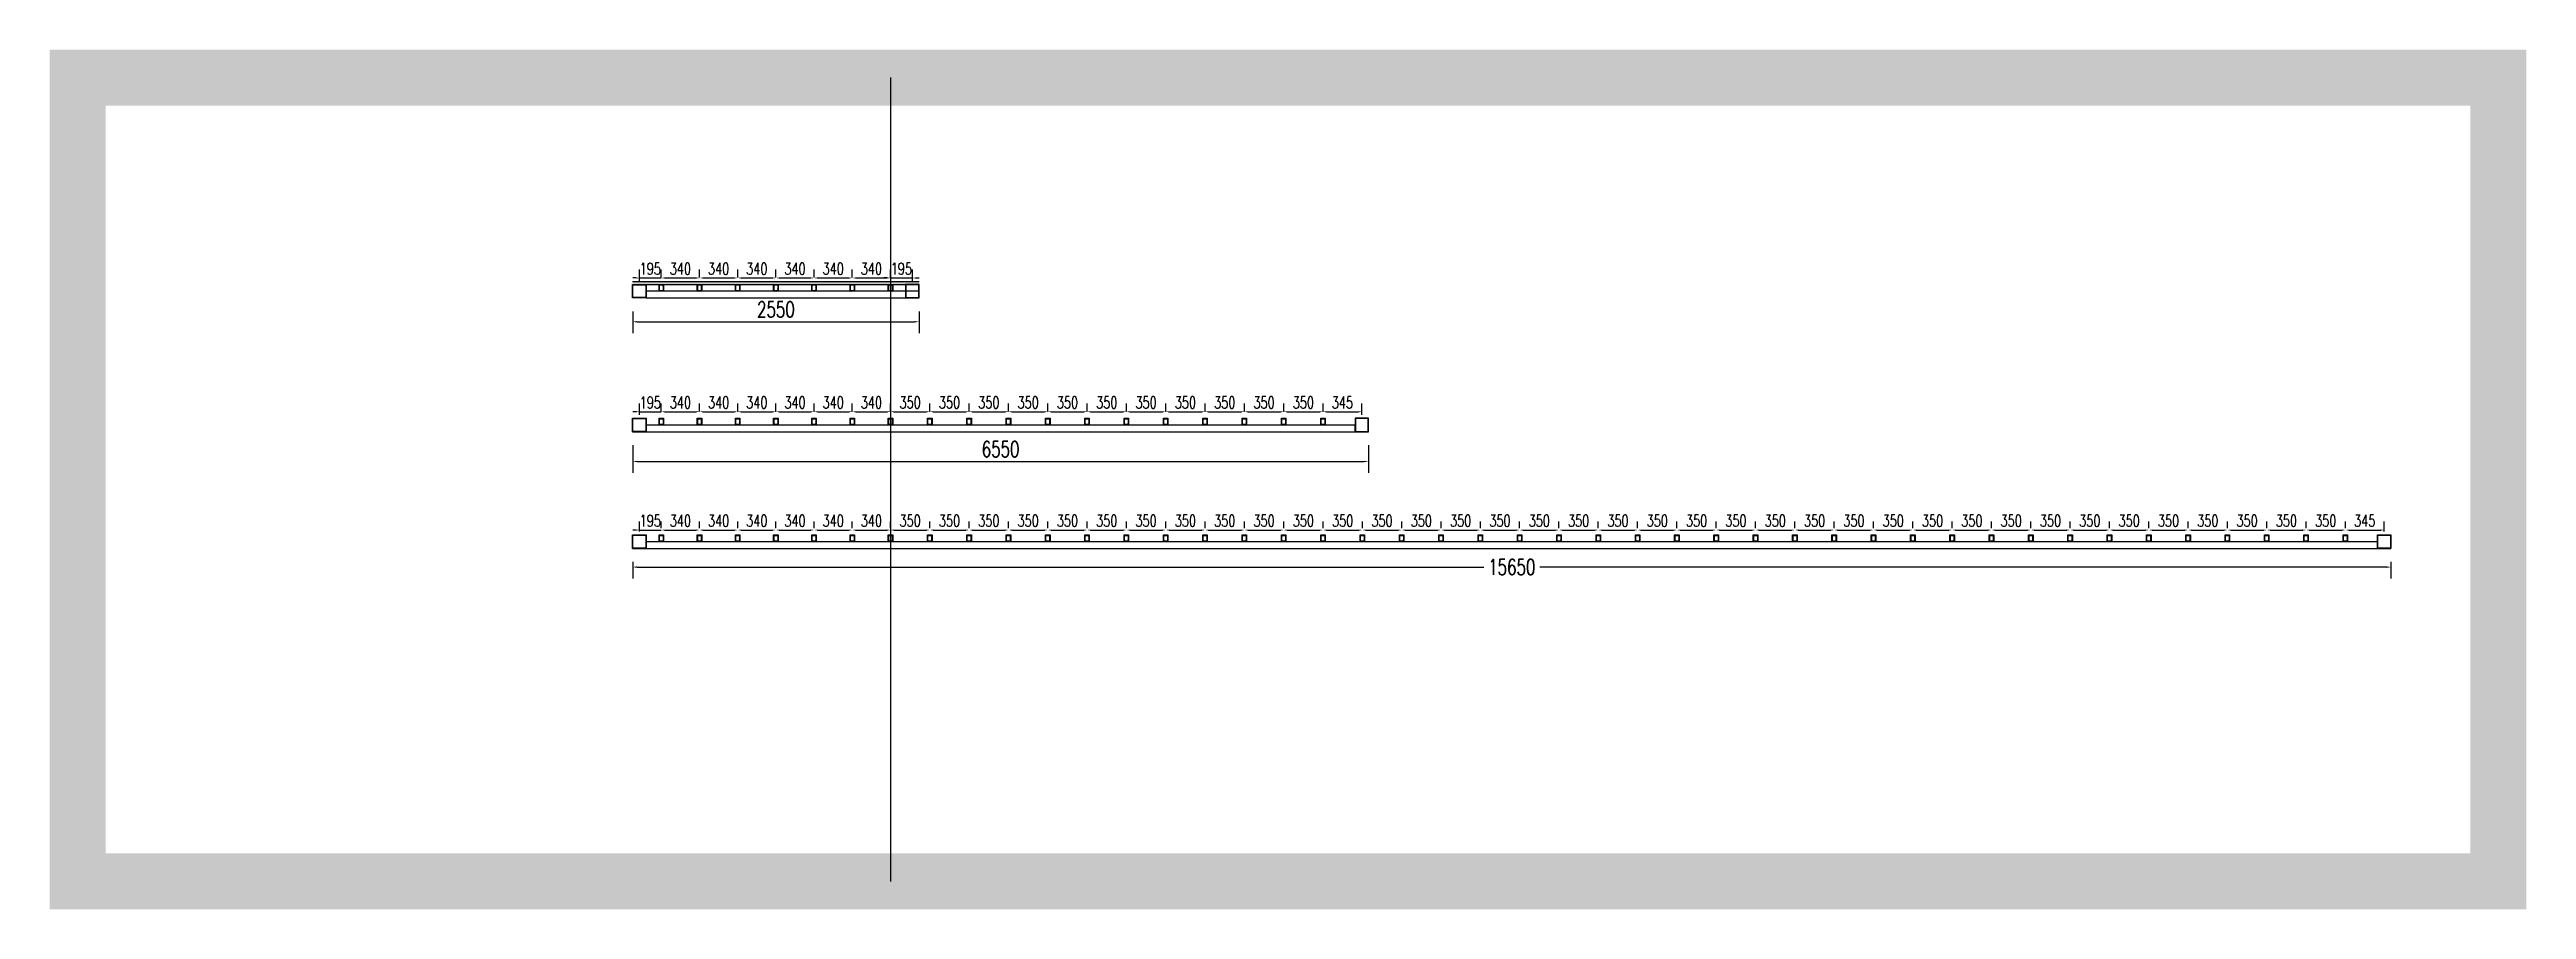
# Model space of a CAD drawing. Extents: x 833816 to 4746262, y -3629782 to -1973088.
# Drawn here: x 1968391 to 1990437, y -2338668 to -2331012 of the extents above; entities that cross this region are included whole.
import ezdxf

# ---------------------------------------------------------------- set-up
doc = ezdxf.new("R2010")
doc.units = 0
doc.header["$LTSCALE"] = 1000
doc.header["$MEASUREMENT"] = 0
doc.header["$PDMODE"] = 32
for name, color, linetype in [('00-Face', 2, 'Continuous'), ('hatch', 8, 'Continuous'), ('L-TEXT文字标注', 7, 'Continuous'), ('W-STEEL_FRAME钢架', 3, 'Continuous')]:
    doc.layers.add(name, color=color, linetype=linetype)
doc.styles.add('STANDARD_T3', font='simplex.shx', dxfattribs={"width": 0.7, "bigfont": 'gbcbig.shx'})
doc.dimstyles.new('W&&30', dxfattribs={"dimtxt": 105, "dimasz": 30, "dimexe": 75, "dimexo": 90, "dimgap": 30, "dimtad": 1, "dimdec": 0, "dimzin": 0, "dimdsep": 46, "dimtxsty": 'STANDARD_T3', "dimcen": 0.09, "dimclrd": 1, "dimclre": 1, "dimclrt": 7, "dimazin": 2, "dimtfac": 1, "dimtdec": 0, "dimtix": 1, "dimtmove": 2, "dimatfit": 3, "dimfxl": 100, "dimtolj": 1, "dimtzin": 0, "dimarcsym": 0})
doc.dimstyles.new('W&&40', dxfattribs={"dimtxt": 140, "dimasz": 40, "dimexe": 100, "dimexo": 120, "dimgap": 40, "dimtad": 1, "dimdec": 0, "dimzin": 0, "dimdsep": 46, "dimtxsty": 'STANDARD_T3', "dimcen": 0.09, "dimclrd": 1, "dimclre": 1, "dimclrt": 7, "dimazin": 2, "dimtfac": 1, "dimtdec": 0, "dimtix": 1, "dimtmove": 2, "dimatfit": 3, "dimfxl": 100, "dimtolj": 1, "dimtzin": 0, "dimarcsym": 0})

msp = doc.modelspace()

# ---------------------------------------------------------------- blocks, each defined once
blk = doc.blocks.new('*D1033')
at = {"layer": 'Defpoints', "color": 0, "transparency": 16777216}
for p in [(1973581, -2334415), (1980131, -2334415), (1980131, -2334680)]:
    blk.add_point(p, dxfattribs=at)
at = {"layer": 'L-TEXT文字标注', "color": 1, "lineweight": -2, "transparency": 16777216}
for p, q in [((1973581, -2334535), (1973581, -2334780)), ((1980131, -2334535), (1980131, -2334780)), ((1973621, -2334680), (1980091, -2334680))]:
    blk.add_line(p, q, dxfattribs=at)
at = {"layer": 'L-TEXT文字标注', "color": 1, "transparency": 16777216}
for points in [[(1973621, -2334673), (1973621, -2334686), (1973581, -2334680)], [(1980091, -2334673), (1980091, -2334686), (1980131, -2334680)]]:
    blk.add_solid(points, dxfattribs=at)
at = {"layer": 'L-TEXT文字标注', "color": 7, "transparency": 16777216, "insert": (1976856, -2334570), "char_height": 140, "attachment_point": 5, "style": 'STANDARD_T3'}
blk.add_mtext('\\A1;6550', dxfattribs=at)
blk = doc.blocks.new('*D1034')
at = {"layer": 'Defpoints', "color": 0, "transparency": 16777216}
for p in [(1973836, -2334237), (1973641, -2334355), (1973836, -2334325)]:
    blk.add_point(p, dxfattribs=at)
at = {"layer": 'L-TEXT文字标注', "color": 1, "lineweight": -2, "transparency": 16777216}
for p, q in [((1973611, -2334237), (1973581, -2334237)), ((1973641, -2334265), (1973641, -2334162)), ((1973641, -2334237), (1973836, -2334237)), ((1973836, -2334235), (1973836, -2334162)), ((1973866, -2334237), (1973896, -2334237))]:
    blk.add_line(p, q, dxfattribs=at)
at = {"layer": 'L-TEXT文字标注', "color": 1, "transparency": 16777216}
for points in [[(1973611, -2334232), (1973611, -2334242), (1973641, -2334237)], [(1973866, -2334232), (1973866, -2334242), (1973836, -2334237)]]:
    blk.add_solid(points, dxfattribs=at)
at = {"layer": 'L-TEXT文字标注', "color": 7, "transparency": 16777216, "insert": (1973738, -2334155), "char_height": 105, "attachment_point": 5, "style": 'STANDARD_T3'}
blk.add_mtext('\\A1;195', dxfattribs=at)
blk = doc.blocks.new('*D1035')
at = {"layer": 'Defpoints', "color": 0, "transparency": 16777216}
for p in [(1974176, -2334237), (1973836, -2334325), (1974176, -2334325)]:
    blk.add_point(p, dxfattribs=at)
at = {"layer": 'L-TEXT文字标注', "color": 1, "lineweight": -2, "transparency": 16777216}
for p, q in [((1973836, -2334235), (1973836, -2334162)), ((1973866, -2334237), (1974146, -2334237)), ((1974176, -2334235), (1974176, -2334162))]:
    blk.add_line(p, q, dxfattribs=at)
at = {"layer": 'L-TEXT文字标注', "color": 1, "transparency": 16777216}
for points in [[(1973866, -2334232), (1973866, -2334242), (1973836, -2334237)], [(1974146, -2334232), (1974146, -2334242), (1974176, -2334237)]]:
    blk.add_solid(points, dxfattribs=at)
at = {"layer": 'L-TEXT文字标注', "color": 7, "transparency": 16777216, "insert": (1974006, -2334155), "char_height": 105, "attachment_point": 5, "style": 'STANDARD_T3'}
blk.add_mtext('\\A1;340', dxfattribs=at)
blk = doc.blocks.new('*D1036')
at = {"layer": 'Defpoints', "color": 0, "transparency": 16777216}
for p in [(1974516, -2334237), (1974176, -2334325), (1974516, -2334325)]:
    blk.add_point(p, dxfattribs=at)
at = {"layer": 'L-TEXT文字标注', "color": 1, "lineweight": -2, "transparency": 16777216}
for p, q in [((1974176, -2334235), (1974176, -2334162)), ((1974206, -2334237), (1974486, -2334237)), ((1974516, -2334235), (1974516, -2334162))]:
    blk.add_line(p, q, dxfattribs=at)
at = {"layer": 'L-TEXT文字标注', "color": 1, "transparency": 16777216}
for points in [[(1974206, -2334232), (1974206, -2334242), (1974176, -2334237)], [(1974486, -2334232), (1974486, -2334242), (1974516, -2334237)]]:
    blk.add_solid(points, dxfattribs=at)
at = {"layer": 'L-TEXT文字标注', "color": 7, "transparency": 16777216, "insert": (1974346, -2334155), "char_height": 105, "attachment_point": 5, "style": 'STANDARD_T3'}
blk.add_mtext('\\A1;340', dxfattribs=at)
blk = doc.blocks.new('*D1037')
at = {"layer": 'Defpoints', "color": 0, "transparency": 16777216}
for p in [(1974856, -2334237), (1974516, -2334325), (1974856, -2334325)]:
    blk.add_point(p, dxfattribs=at)
at = {"layer": 'L-TEXT文字标注', "color": 1, "lineweight": -2, "transparency": 16777216}
for p, q in [((1974516, -2334235), (1974516, -2334162)), ((1974546, -2334237), (1974826, -2334237)), ((1974856, -2334235), (1974856, -2334162))]:
    blk.add_line(p, q, dxfattribs=at)
at = {"layer": 'L-TEXT文字标注', "color": 1, "transparency": 16777216}
for points in [[(1974546, -2334232), (1974546, -2334242), (1974516, -2334237)], [(1974826, -2334232), (1974826, -2334242), (1974856, -2334237)]]:
    blk.add_solid(points, dxfattribs=at)
at = {"layer": 'L-TEXT文字标注', "color": 7, "transparency": 16777216, "insert": (1974686, -2334155), "char_height": 105, "attachment_point": 5, "style": 'STANDARD_T3'}
blk.add_mtext('\\A1;340', dxfattribs=at)
blk = doc.blocks.new('*D1038')
at = {"layer": 'Defpoints', "color": 0, "transparency": 16777216}
for p in [(1975196, -2334237), (1974856, -2334325), (1975196, -2334325)]:
    blk.add_point(p, dxfattribs=at)
at = {"layer": 'L-TEXT文字标注', "color": 1, "lineweight": -2, "transparency": 16777216}
for p, q in [((1974856, -2334235), (1974856, -2334162)), ((1974886, -2334237), (1975166, -2334237)), ((1975196, -2334235), (1975196, -2334162))]:
    blk.add_line(p, q, dxfattribs=at)
at = {"layer": 'L-TEXT文字标注', "color": 1, "transparency": 16777216}
for points in [[(1974886, -2334232), (1974886, -2334242), (1974856, -2334237)], [(1975166, -2334232), (1975166, -2334242), (1975196, -2334237)]]:
    blk.add_solid(points, dxfattribs=at)
at = {"layer": 'L-TEXT文字标注', "color": 7, "transparency": 16777216, "insert": (1975026, -2334155), "char_height": 105, "attachment_point": 5, "style": 'STANDARD_T3'}
blk.add_mtext('\\A1;340', dxfattribs=at)
blk = doc.blocks.new('*D1039')
at = {"layer": 'Defpoints', "color": 0, "transparency": 16777216}
for p in [(1975536, -2334237), (1975196, -2334325), (1975536, -2334325)]:
    blk.add_point(p, dxfattribs=at)
at = {"layer": 'L-TEXT文字标注', "color": 1, "lineweight": -2, "transparency": 16777216}
for p, q in [((1975196, -2334235), (1975196, -2334162)), ((1975226, -2334237), (1975506, -2334237)), ((1975536, -2334235), (1975536, -2334162))]:
    blk.add_line(p, q, dxfattribs=at)
at = {"layer": 'L-TEXT文字标注', "color": 1, "transparency": 16777216}
for points in [[(1975226, -2334232), (1975226, -2334242), (1975196, -2334237)], [(1975506, -2334232), (1975506, -2334242), (1975536, -2334237)]]:
    blk.add_solid(points, dxfattribs=at)
at = {"layer": 'L-TEXT文字标注', "color": 7, "transparency": 16777216, "insert": (1975366, -2334155), "char_height": 105, "attachment_point": 5, "style": 'STANDARD_T3'}
blk.add_mtext('\\A1;340', dxfattribs=at)
blk = doc.blocks.new('*D1040')
at = {"layer": 'Defpoints', "color": 0, "transparency": 16777216}
for p in [(1975876, -2334237), (1975536, -2334325), (1975876, -2334325)]:
    blk.add_point(p, dxfattribs=at)
at = {"layer": 'L-TEXT文字标注', "color": 1, "lineweight": -2, "transparency": 16777216}
for p, q in [((1975536, -2334235), (1975536, -2334162)), ((1975566, -2334237), (1975846, -2334237)), ((1975876, -2334235), (1975876, -2334162))]:
    blk.add_line(p, q, dxfattribs=at)
at = {"layer": 'L-TEXT文字标注', "color": 1, "transparency": 16777216}
for points in [[(1975566, -2334232), (1975566, -2334242), (1975536, -2334237)], [(1975846, -2334232), (1975846, -2334242), (1975876, -2334237)]]:
    blk.add_solid(points, dxfattribs=at)
at = {"layer": 'L-TEXT文字标注', "color": 7, "transparency": 16777216, "insert": (1975706, -2334155), "char_height": 105, "attachment_point": 5, "style": 'STANDARD_T3'}
blk.add_mtext('\\A1;340', dxfattribs=at)
blk = doc.blocks.new('*D1042')
at = {"layer": 'Defpoints', "color": 0, "transparency": 16777216}
for p in [(1973581, -2335454), (1989231, -2335454), (1989231, -2335620)]:
    blk.add_point(p, dxfattribs=at)
at = {"layer": 'L-TEXT文字标注', "color": 1, "lineweight": -2, "transparency": 16777216}
for p, q in [((1973581, -2335574), (1973581, -2335720)), ((1973621, -2335620), (1981156, -2335620)), ((1989191, -2335620), (1981656, -2335620)), ((1989231, -2335574), (1989231, -2335720))]:
    blk.add_line(p, q, dxfattribs=at)
at = {"layer": 'L-TEXT文字标注', "color": 1, "transparency": 16777216}
for points in [[(1973621, -2335613), (1973621, -2335627), (1973581, -2335620)], [(1989191, -2335613), (1989191, -2335627), (1989231, -2335620)]]:
    blk.add_solid(points, dxfattribs=at)
at = {"layer": 'L-TEXT文字标注', "color": 7, "transparency": 16777216, "insert": (1981406, -2335620), "char_height": 140, "attachment_point": 5, "style": 'STANDARD_T3'}
blk.add_mtext('\\A1;15650', dxfattribs=at)
blk = doc.blocks.new('*D1043')
at = {"layer": 'Defpoints', "color": 0, "transparency": 16777216}
for p in [(1973641, -2335394), (1973836, -2335290), (1973836, -2335364)]:
    blk.add_point(p, dxfattribs=at)
at = {"layer": 'L-TEXT文字标注', "color": 1, "lineweight": -2, "transparency": 16777216}
for p, q in [((1973611, -2335290), (1973581, -2335290)), ((1973641, -2335304), (1973641, -2335215)), ((1973641, -2335290), (1973836, -2335290)), ((1973836, -2335274), (1973836, -2335215)), ((1973866, -2335290), (1973896, -2335290))]:
    blk.add_line(p, q, dxfattribs=at)
at = {"layer": 'L-TEXT文字标注', "color": 1, "transparency": 16777216}
for points in [[(1973611, -2335285), (1973611, -2335295), (1973641, -2335290)], [(1973866, -2335285), (1973866, -2335295), (1973836, -2335290)]]:
    blk.add_solid(points, dxfattribs=at)
at = {"layer": 'L-TEXT文字标注', "color": 7, "transparency": 16777216, "insert": (1973738, -2335207), "char_height": 105, "attachment_point": 5, "style": 'STANDARD_T3'}
blk.add_mtext('\\A1;195', dxfattribs=at)
blk = doc.blocks.new('*D1044')
at = {"layer": 'Defpoints', "color": 0, "transparency": 16777216}
for p in [(1973836, -2335364), (1974176, -2335290), (1974176, -2335364)]:
    blk.add_point(p, dxfattribs=at)
at = {"layer": 'L-TEXT文字标注', "color": 1, "lineweight": -2, "transparency": 16777216}
for p, q in [((1973836, -2335274), (1973836, -2335215)), ((1973866, -2335290), (1974146, -2335290)), ((1974176, -2335274), (1974176, -2335215))]:
    blk.add_line(p, q, dxfattribs=at)
at = {"layer": 'L-TEXT文字标注', "color": 1, "transparency": 16777216}
for points in [[(1973866, -2335285), (1973866, -2335295), (1973836, -2335290)], [(1974146, -2335285), (1974146, -2335295), (1974176, -2335290)]]:
    blk.add_solid(points, dxfattribs=at)
at = {"layer": 'L-TEXT文字标注', "color": 7, "transparency": 16777216, "insert": (1974006, -2335207), "char_height": 105, "attachment_point": 5, "style": 'STANDARD_T3'}
blk.add_mtext('\\A1;340', dxfattribs=at)
blk = doc.blocks.new('*D1045')
at = {"layer": 'Defpoints', "color": 0, "transparency": 16777216}
for p in [(1974176, -2335364), (1974516, -2335290), (1974516, -2335364)]:
    blk.add_point(p, dxfattribs=at)
at = {"layer": 'L-TEXT文字标注', "color": 1, "lineweight": -2, "transparency": 16777216}
for p, q in [((1974176, -2335274), (1974176, -2335215)), ((1974206, -2335290), (1974486, -2335290)), ((1974516, -2335274), (1974516, -2335215))]:
    blk.add_line(p, q, dxfattribs=at)
at = {"layer": 'L-TEXT文字标注', "color": 1, "transparency": 16777216}
for points in [[(1974206, -2335285), (1974206, -2335295), (1974176, -2335290)], [(1974486, -2335285), (1974486, -2335295), (1974516, -2335290)]]:
    blk.add_solid(points, dxfattribs=at)
at = {"layer": 'L-TEXT文字标注', "color": 7, "transparency": 16777216, "insert": (1974346, -2335207), "char_height": 105, "attachment_point": 5, "style": 'STANDARD_T3'}
blk.add_mtext('\\A1;340', dxfattribs=at)
blk = doc.blocks.new('*D1046')
at = {"layer": 'Defpoints', "color": 0, "transparency": 16777216}
for p in [(1974516, -2335364), (1974856, -2335290), (1974856, -2335364)]:
    blk.add_point(p, dxfattribs=at)
at = {"layer": 'L-TEXT文字标注', "color": 1, "lineweight": -2, "transparency": 16777216}
for p, q in [((1974516, -2335274), (1974516, -2335215)), ((1974546, -2335290), (1974826, -2335290)), ((1974856, -2335274), (1974856, -2335215))]:
    blk.add_line(p, q, dxfattribs=at)
at = {"layer": 'L-TEXT文字标注', "color": 1, "transparency": 16777216}
for points in [[(1974546, -2335285), (1974546, -2335295), (1974516, -2335290)], [(1974826, -2335285), (1974826, -2335295), (1974856, -2335290)]]:
    blk.add_solid(points, dxfattribs=at)
at = {"layer": 'L-TEXT文字标注', "color": 7, "transparency": 16777216, "insert": (1974686, -2335207), "char_height": 105, "attachment_point": 5, "style": 'STANDARD_T3'}
blk.add_mtext('\\A1;340', dxfattribs=at)
blk = doc.blocks.new('*D1047')
at = {"layer": 'Defpoints', "color": 0, "transparency": 16777216}
for p in [(1974856, -2335364), (1975196, -2335290), (1975196, -2335364)]:
    blk.add_point(p, dxfattribs=at)
at = {"layer": 'L-TEXT文字标注', "color": 1, "lineweight": -2, "transparency": 16777216}
for p, q in [((1974856, -2335274), (1974856, -2335215)), ((1974886, -2335290), (1975166, -2335290)), ((1975196, -2335274), (1975196, -2335215))]:
    blk.add_line(p, q, dxfattribs=at)
at = {"layer": 'L-TEXT文字标注', "color": 1, "transparency": 16777216}
for points in [[(1974886, -2335285), (1974886, -2335295), (1974856, -2335290)], [(1975166, -2335285), (1975166, -2335295), (1975196, -2335290)]]:
    blk.add_solid(points, dxfattribs=at)
at = {"layer": 'L-TEXT文字标注', "color": 7, "transparency": 16777216, "insert": (1975026, -2335207), "char_height": 105, "attachment_point": 5, "style": 'STANDARD_T3'}
blk.add_mtext('\\A1;340', dxfattribs=at)
blk = doc.blocks.new('*D1048')
at = {"layer": 'Defpoints', "color": 0, "transparency": 16777216}
for p in [(1975196, -2335364), (1975536, -2335290), (1975536, -2335364)]:
    blk.add_point(p, dxfattribs=at)
at = {"layer": 'L-TEXT文字标注', "color": 1, "lineweight": -2, "transparency": 16777216}
for p, q in [((1975196, -2335274), (1975196, -2335215)), ((1975226, -2335290), (1975506, -2335290)), ((1975536, -2335274), (1975536, -2335215))]:
    blk.add_line(p, q, dxfattribs=at)
at = {"layer": 'L-TEXT文字标注', "color": 1, "transparency": 16777216}
for points in [[(1975226, -2335285), (1975226, -2335295), (1975196, -2335290)], [(1975506, -2335285), (1975506, -2335295), (1975536, -2335290)]]:
    blk.add_solid(points, dxfattribs=at)
at = {"layer": 'L-TEXT文字标注', "color": 7, "transparency": 16777216, "insert": (1975366, -2335207), "char_height": 105, "attachment_point": 5, "style": 'STANDARD_T3'}
blk.add_mtext('\\A1;340', dxfattribs=at)
blk = doc.blocks.new('*D1049')
at = {"layer": 'Defpoints', "color": 0, "transparency": 16777216}
for p in [(1975536, -2335364), (1975876, -2335290), (1975876, -2335364)]:
    blk.add_point(p, dxfattribs=at)
at = {"layer": 'L-TEXT文字标注', "color": 1, "lineweight": -2, "transparency": 16777216}
for p, q in [((1975536, -2335274), (1975536, -2335215)), ((1975566, -2335290), (1975846, -2335290)), ((1975876, -2335274), (1975876, -2335215))]:
    blk.add_line(p, q, dxfattribs=at)
at = {"layer": 'L-TEXT文字标注', "color": 1, "transparency": 16777216}
for points in [[(1975566, -2335285), (1975566, -2335295), (1975536, -2335290)], [(1975846, -2335285), (1975846, -2335295), (1975876, -2335290)]]:
    blk.add_solid(points, dxfattribs=at)
at = {"layer": 'L-TEXT文字标注', "color": 7, "transparency": 16777216, "insert": (1975706, -2335207), "char_height": 105, "attachment_point": 5, "style": 'STANDARD_T3'}
blk.add_mtext('\\A1;340', dxfattribs=at)
blk = doc.blocks.new('*D1050')
at = {"layer": 'Defpoints', "color": 0, "transparency": 16777216}
for p in [(1975876, -2335364), (1976226, -2335290), (1976226, -2335364)]:
    blk.add_point(p, dxfattribs=at)
at = {"layer": 'L-TEXT文字标注', "color": 1, "lineweight": -2, "transparency": 16777216}
for p, q in [((1975876, -2335274), (1975876, -2335215)), ((1975906, -2335290), (1976196, -2335290)), ((1976226, -2335274), (1976226, -2335215))]:
    blk.add_line(p, q, dxfattribs=at)
at = {"layer": 'L-TEXT文字标注', "color": 1, "transparency": 16777216}
for points in [[(1975906, -2335285), (1975906, -2335295), (1975876, -2335290)], [(1976196, -2335285), (1976196, -2335295), (1976226, -2335290)]]:
    blk.add_solid(points, dxfattribs=at)
at = {"layer": 'L-TEXT文字标注', "color": 7, "transparency": 16777216, "insert": (1976051, -2335207), "char_height": 105, "attachment_point": 5, "style": 'STANDARD_T3'}
blk.add_mtext('\\A1;350', dxfattribs=at)
blk = doc.blocks.new('*D1051')
at = {"layer": 'Defpoints', "color": 0, "transparency": 16777216}
for p in [(1976226, -2335364), (1976576, -2335290), (1976576, -2335364)]:
    blk.add_point(p, dxfattribs=at)
at = {"layer": 'L-TEXT文字标注', "color": 1, "lineweight": -2, "transparency": 16777216}
for p, q in [((1976226, -2335274), (1976226, -2335215)), ((1976256, -2335290), (1976546, -2335290)), ((1976576, -2335274), (1976576, -2335215))]:
    blk.add_line(p, q, dxfattribs=at)
at = {"layer": 'L-TEXT文字标注', "color": 1, "transparency": 16777216}
for points in [[(1976256, -2335285), (1976256, -2335295), (1976226, -2335290)], [(1976546, -2335285), (1976546, -2335295), (1976576, -2335290)]]:
    blk.add_solid(points, dxfattribs=at)
at = {"layer": 'L-TEXT文字标注', "color": 7, "transparency": 16777216, "insert": (1976401, -2335207), "char_height": 105, "attachment_point": 5, "style": 'STANDARD_T3'}
blk.add_mtext('\\A1;350', dxfattribs=at)
blk = doc.blocks.new('*D1052')
at = {"layer": 'Defpoints', "color": 0, "transparency": 16777216}
for p in [(1976576, -2335364), (1976926, -2335290), (1976926, -2335364)]:
    blk.add_point(p, dxfattribs=at)
at = {"layer": 'L-TEXT文字标注', "color": 1, "lineweight": -2, "transparency": 16777216}
for p, q in [((1976576, -2335274), (1976576, -2335215)), ((1976606, -2335290), (1976896, -2335290)), ((1976926, -2335274), (1976926, -2335215))]:
    blk.add_line(p, q, dxfattribs=at)
at = {"layer": 'L-TEXT文字标注', "color": 1, "transparency": 16777216}
for points in [[(1976606, -2335285), (1976606, -2335295), (1976576, -2335290)], [(1976896, -2335285), (1976896, -2335295), (1976926, -2335290)]]:
    blk.add_solid(points, dxfattribs=at)
at = {"layer": 'L-TEXT文字标注', "color": 7, "transparency": 16777216, "insert": (1976751, -2335207), "char_height": 105, "attachment_point": 5, "style": 'STANDARD_T3'}
blk.add_mtext('\\A1;350', dxfattribs=at)
blk = doc.blocks.new('*D1053')
at = {"layer": 'Defpoints', "color": 0, "transparency": 16777216}
for p in [(1976926, -2335364), (1977276, -2335290), (1977276, -2335364)]:
    blk.add_point(p, dxfattribs=at)
at = {"layer": 'L-TEXT文字标注', "color": 1, "lineweight": -2, "transparency": 16777216}
for p, q in [((1976926, -2335274), (1976926, -2335215)), ((1976956, -2335290), (1977246, -2335290)), ((1977276, -2335274), (1977276, -2335215))]:
    blk.add_line(p, q, dxfattribs=at)
at = {"layer": 'L-TEXT文字标注', "color": 1, "transparency": 16777216}
for points in [[(1976956, -2335285), (1976956, -2335295), (1976926, -2335290)], [(1977246, -2335285), (1977246, -2335295), (1977276, -2335290)]]:
    blk.add_solid(points, dxfattribs=at)
at = {"layer": 'L-TEXT文字标注', "color": 7, "transparency": 16777216, "insert": (1977101, -2335207), "char_height": 105, "attachment_point": 5, "style": 'STANDARD_T3'}
blk.add_mtext('\\A1;350', dxfattribs=at)
blk = doc.blocks.new('*D1054')
at = {"layer": 'Defpoints', "color": 0, "transparency": 16777216}
for p in [(1977276, -2335364), (1977626, -2335290), (1977626, -2335364)]:
    blk.add_point(p, dxfattribs=at)
at = {"layer": 'L-TEXT文字标注', "color": 1, "lineweight": -2, "transparency": 16777216}
for p, q in [((1977276, -2335274), (1977276, -2335215)), ((1977306, -2335290), (1977596, -2335290)), ((1977626, -2335274), (1977626, -2335215))]:
    blk.add_line(p, q, dxfattribs=at)
at = {"layer": 'L-TEXT文字标注', "color": 1, "transparency": 16777216}
for points in [[(1977306, -2335285), (1977306, -2335295), (1977276, -2335290)], [(1977596, -2335285), (1977596, -2335295), (1977626, -2335290)]]:
    blk.add_solid(points, dxfattribs=at)
at = {"layer": 'L-TEXT文字标注', "color": 7, "transparency": 16777216, "insert": (1977451, -2335207), "char_height": 105, "attachment_point": 5, "style": 'STANDARD_T3'}
blk.add_mtext('\\A1;350', dxfattribs=at)
blk = doc.blocks.new('*D1055')
at = {"layer": 'Defpoints', "color": 0, "transparency": 16777216}
for p in [(1977626, -2335364), (1977976, -2335290), (1977976, -2335364)]:
    blk.add_point(p, dxfattribs=at)
at = {"layer": 'L-TEXT文字标注', "color": 1, "lineweight": -2, "transparency": 16777216}
for p, q in [((1977626, -2335274), (1977626, -2335215)), ((1977656, -2335290), (1977946, -2335290)), ((1977976, -2335274), (1977976, -2335215))]:
    blk.add_line(p, q, dxfattribs=at)
at = {"layer": 'L-TEXT文字标注', "color": 1, "transparency": 16777216}
for points in [[(1977656, -2335285), (1977656, -2335295), (1977626, -2335290)], [(1977946, -2335285), (1977946, -2335295), (1977976, -2335290)]]:
    blk.add_solid(points, dxfattribs=at)
at = {"layer": 'L-TEXT文字标注', "color": 7, "transparency": 16777216, "insert": (1977801, -2335207), "char_height": 105, "attachment_point": 5, "style": 'STANDARD_T3'}
blk.add_mtext('\\A1;350', dxfattribs=at)
blk = doc.blocks.new('*D1056')
at = {"layer": 'Defpoints', "color": 0, "transparency": 16777216}
for p in [(1977976, -2335364), (1978326, -2335290), (1978326, -2335364)]:
    blk.add_point(p, dxfattribs=at)
at = {"layer": 'L-TEXT文字标注', "color": 1, "lineweight": -2, "transparency": 16777216}
for p, q in [((1977976, -2335274), (1977976, -2335215)), ((1978006, -2335290), (1978296, -2335290)), ((1978326, -2335274), (1978326, -2335215))]:
    blk.add_line(p, q, dxfattribs=at)
at = {"layer": 'L-TEXT文字标注', "color": 1, "transparency": 16777216}
for points in [[(1978006, -2335285), (1978006, -2335295), (1977976, -2335290)], [(1978296, -2335285), (1978296, -2335295), (1978326, -2335290)]]:
    blk.add_solid(points, dxfattribs=at)
at = {"layer": 'L-TEXT文字标注', "color": 7, "transparency": 16777216, "insert": (1978151, -2335207), "char_height": 105, "attachment_point": 5, "style": 'STANDARD_T3'}
blk.add_mtext('\\A1;350', dxfattribs=at)
blk = doc.blocks.new('*D1057')
at = {"layer": 'Defpoints', "color": 0, "transparency": 16777216}
for p in [(1978326, -2335364), (1978676, -2335290), (1978676, -2335364)]:
    blk.add_point(p, dxfattribs=at)
at = {"layer": 'L-TEXT文字标注', "color": 1, "lineweight": -2, "transparency": 16777216}
for p, q in [((1978326, -2335274), (1978326, -2335215)), ((1978356, -2335290), (1978646, -2335290)), ((1978676, -2335274), (1978676, -2335215))]:
    blk.add_line(p, q, dxfattribs=at)
at = {"layer": 'L-TEXT文字标注', "color": 1, "transparency": 16777216}
for points in [[(1978356, -2335285), (1978356, -2335295), (1978326, -2335290)], [(1978646, -2335285), (1978646, -2335295), (1978676, -2335290)]]:
    blk.add_solid(points, dxfattribs=at)
at = {"layer": 'L-TEXT文字标注', "color": 7, "transparency": 16777216, "insert": (1978501, -2335207), "char_height": 105, "attachment_point": 5, "style": 'STANDARD_T3'}
blk.add_mtext('\\A1;350', dxfattribs=at)
blk = doc.blocks.new('*D1058')
at = {"layer": 'Defpoints', "color": 0, "transparency": 16777216}
for p in [(1978676, -2335364), (1979026, -2335290), (1979026, -2335364)]:
    blk.add_point(p, dxfattribs=at)
at = {"layer": 'L-TEXT文字标注', "color": 1, "lineweight": -2, "transparency": 16777216}
for p, q in [((1978676, -2335274), (1978676, -2335215)), ((1978706, -2335290), (1978996, -2335290)), ((1979026, -2335274), (1979026, -2335215))]:
    blk.add_line(p, q, dxfattribs=at)
at = {"layer": 'L-TEXT文字标注', "color": 1, "transparency": 16777216}
for points in [[(1978706, -2335285), (1978706, -2335295), (1978676, -2335290)], [(1978996, -2335285), (1978996, -2335295), (1979026, -2335290)]]:
    blk.add_solid(points, dxfattribs=at)
at = {"layer": 'L-TEXT文字标注', "color": 7, "transparency": 16777216, "insert": (1978851, -2335207), "char_height": 105, "attachment_point": 5, "style": 'STANDARD_T3'}
blk.add_mtext('\\A1;350', dxfattribs=at)
blk = doc.blocks.new('*D1059')
at = {"layer": 'Defpoints', "color": 0, "transparency": 16777216}
for p in [(1979026, -2335364), (1979376, -2335290), (1979376, -2335364)]:
    blk.add_point(p, dxfattribs=at)
at = {"layer": 'L-TEXT文字标注', "color": 1, "lineweight": -2, "transparency": 16777216}
for p, q in [((1979026, -2335274), (1979026, -2335215)), ((1979056, -2335290), (1979346, -2335290)), ((1979376, -2335274), (1979376, -2335215))]:
    blk.add_line(p, q, dxfattribs=at)
at = {"layer": 'L-TEXT文字标注', "color": 1, "transparency": 16777216}
for points in [[(1979056, -2335285), (1979056, -2335295), (1979026, -2335290)], [(1979346, -2335285), (1979346, -2335295), (1979376, -2335290)]]:
    blk.add_solid(points, dxfattribs=at)
at = {"layer": 'L-TEXT文字标注', "color": 7, "transparency": 16777216, "insert": (1979201, -2335207), "char_height": 105, "attachment_point": 5, "style": 'STANDARD_T3'}
blk.add_mtext('\\A1;350', dxfattribs=at)
blk = doc.blocks.new('*D1060')
at = {"layer": 'Defpoints', "color": 0, "transparency": 16777216}
for p in [(1979376, -2335364), (1979726, -2335290), (1979726, -2335364)]:
    blk.add_point(p, dxfattribs=at)
at = {"layer": 'L-TEXT文字标注', "color": 1, "lineweight": -2, "transparency": 16777216}
for p, q in [((1979376, -2335274), (1979376, -2335215)), ((1979406, -2335290), (1979696, -2335290)), ((1979726, -2335274), (1979726, -2335215))]:
    blk.add_line(p, q, dxfattribs=at)
at = {"layer": 'L-TEXT文字标注', "color": 1, "transparency": 16777216}
for points in [[(1979406, -2335285), (1979406, -2335295), (1979376, -2335290)], [(1979696, -2335285), (1979696, -2335295), (1979726, -2335290)]]:
    blk.add_solid(points, dxfattribs=at)
at = {"layer": 'L-TEXT文字标注', "color": 7, "transparency": 16777216, "insert": (1979551, -2335207), "char_height": 105, "attachment_point": 5, "style": 'STANDARD_T3'}
blk.add_mtext('\\A1;350', dxfattribs=at)
blk = doc.blocks.new('*D1061')
at = {"layer": 'Defpoints', "color": 0, "transparency": 16777216}
for p in [(1979726, -2335364), (1980076, -2335290), (1980076, -2335364)]:
    blk.add_point(p, dxfattribs=at)
at = {"layer": 'L-TEXT文字标注', "color": 1, "lineweight": -2, "transparency": 16777216}
for p, q in [((1979726, -2335274), (1979726, -2335215)), ((1979756, -2335290), (1980046, -2335290)), ((1980076, -2335274), (1980076, -2335215))]:
    blk.add_line(p, q, dxfattribs=at)
at = {"layer": 'L-TEXT文字标注', "color": 1, "transparency": 16777216}
for points in [[(1979756, -2335285), (1979756, -2335295), (1979726, -2335290)], [(1980046, -2335285), (1980046, -2335295), (1980076, -2335290)]]:
    blk.add_solid(points, dxfattribs=at)
at = {"layer": 'L-TEXT文字标注', "color": 7, "transparency": 16777216, "insert": (1979901, -2335207), "char_height": 105, "attachment_point": 5, "style": 'STANDARD_T3'}
blk.add_mtext('\\A1;350', dxfattribs=at)
blk = doc.blocks.new('*D1062')
at = {"layer": 'Defpoints', "color": 0, "transparency": 16777216}
for p in [(1980076, -2335364), (1980426, -2335290), (1980426, -2335364)]:
    blk.add_point(p, dxfattribs=at)
at = {"layer": 'L-TEXT文字标注', "color": 1, "lineweight": -2, "transparency": 16777216}
for p, q in [((1980076, -2335274), (1980076, -2335215)), ((1980106, -2335290), (1980396, -2335290)), ((1980426, -2335274), (1980426, -2335215))]:
    blk.add_line(p, q, dxfattribs=at)
at = {"layer": 'L-TEXT文字标注', "color": 1, "transparency": 16777216}
for points in [[(1980106, -2335285), (1980106, -2335295), (1980076, -2335290)], [(1980396, -2335285), (1980396, -2335295), (1980426, -2335290)]]:
    blk.add_solid(points, dxfattribs=at)
at = {"layer": 'L-TEXT文字标注', "color": 7, "transparency": 16777216, "insert": (1980251, -2335207), "char_height": 105, "attachment_point": 5, "style": 'STANDARD_T3'}
blk.add_mtext('\\A1;350', dxfattribs=at)
blk = doc.blocks.new('*D1063')
at = {"layer": 'Defpoints', "color": 0, "transparency": 16777216}
for p in [(1980426, -2335364), (1980776, -2335290), (1980776, -2335364)]:
    blk.add_point(p, dxfattribs=at)
at = {"layer": 'L-TEXT文字标注', "color": 1, "lineweight": -2, "transparency": 16777216}
for p, q in [((1980426, -2335274), (1980426, -2335215)), ((1980456, -2335290), (1980746, -2335290)), ((1980776, -2335274), (1980776, -2335215))]:
    blk.add_line(p, q, dxfattribs=at)
at = {"layer": 'L-TEXT文字标注', "color": 1, "transparency": 16777216}
for points in [[(1980456, -2335285), (1980456, -2335295), (1980426, -2335290)], [(1980746, -2335285), (1980746, -2335295), (1980776, -2335290)]]:
    blk.add_solid(points, dxfattribs=at)
at = {"layer": 'L-TEXT文字标注', "color": 7, "transparency": 16777216, "insert": (1980601, -2335207), "char_height": 105, "attachment_point": 5, "style": 'STANDARD_T3'}
blk.add_mtext('\\A1;350', dxfattribs=at)
blk = doc.blocks.new('*D1064')
at = {"layer": 'Defpoints', "color": 0, "transparency": 16777216}
for p in [(1980776, -2335364), (1981126, -2335290), (1981126, -2335364)]:
    blk.add_point(p, dxfattribs=at)
at = {"layer": 'L-TEXT文字标注', "color": 1, "lineweight": -2, "transparency": 16777216}
for p, q in [((1980776, -2335274), (1980776, -2335215)), ((1980806, -2335290), (1981096, -2335290)), ((1981126, -2335274), (1981126, -2335215))]:
    blk.add_line(p, q, dxfattribs=at)
at = {"layer": 'L-TEXT文字标注', "color": 1, "transparency": 16777216}
for points in [[(1980806, -2335285), (1980806, -2335295), (1980776, -2335290)], [(1981096, -2335285), (1981096, -2335295), (1981126, -2335290)]]:
    blk.add_solid(points, dxfattribs=at)
at = {"layer": 'L-TEXT文字标注', "color": 7, "transparency": 16777216, "insert": (1980951, -2335207), "char_height": 105, "attachment_point": 5, "style": 'STANDARD_T3'}
blk.add_mtext('\\A1;350', dxfattribs=at)
blk = doc.blocks.new('*D1065')
at = {"layer": 'Defpoints', "color": 0, "transparency": 16777216}
for p in [(1981126, -2335364), (1981476, -2335290), (1981476, -2335364)]:
    blk.add_point(p, dxfattribs=at)
at = {"layer": 'L-TEXT文字标注', "color": 1, "lineweight": -2, "transparency": 16777216}
for p, q in [((1981126, -2335274), (1981126, -2335215)), ((1981156, -2335290), (1981446, -2335290)), ((1981476, -2335274), (1981476, -2335215))]:
    blk.add_line(p, q, dxfattribs=at)
at = {"layer": 'L-TEXT文字标注', "color": 1, "transparency": 16777216}
for points in [[(1981156, -2335285), (1981156, -2335295), (1981126, -2335290)], [(1981446, -2335285), (1981446, -2335295), (1981476, -2335290)]]:
    blk.add_solid(points, dxfattribs=at)
at = {"layer": 'L-TEXT文字标注', "color": 7, "transparency": 16777216, "insert": (1981301, -2335207), "char_height": 105, "attachment_point": 5, "style": 'STANDARD_T3'}
blk.add_mtext('\\A1;350', dxfattribs=at)
blk = doc.blocks.new('*D1066')
at = {"layer": 'Defpoints', "color": 0, "transparency": 16777216}
for p in [(1981476, -2335364), (1981826, -2335290), (1981826, -2335364)]:
    blk.add_point(p, dxfattribs=at)
at = {"layer": 'L-TEXT文字标注', "color": 1, "lineweight": -2, "transparency": 16777216}
for p, q in [((1981476, -2335274), (1981476, -2335215)), ((1981506, -2335290), (1981796, -2335290)), ((1981826, -2335274), (1981826, -2335215))]:
    blk.add_line(p, q, dxfattribs=at)
at = {"layer": 'L-TEXT文字标注', "color": 1, "transparency": 16777216}
for points in [[(1981506, -2335285), (1981506, -2335295), (1981476, -2335290)], [(1981796, -2335285), (1981796, -2335295), (1981826, -2335290)]]:
    blk.add_solid(points, dxfattribs=at)
at = {"layer": 'L-TEXT文字标注', "color": 7, "transparency": 16777216, "insert": (1981651, -2335207), "char_height": 105, "attachment_point": 5, "style": 'STANDARD_T3'}
blk.add_mtext('\\A1;350', dxfattribs=at)
blk = doc.blocks.new('*D1067')
at = {"layer": 'Defpoints', "color": 0, "transparency": 16777216}
for p in [(1981826, -2335364), (1982176, -2335290), (1982176, -2335364)]:
    blk.add_point(p, dxfattribs=at)
at = {"layer": 'L-TEXT文字标注', "color": 1, "lineweight": -2, "transparency": 16777216}
for p, q in [((1981826, -2335274), (1981826, -2335215)), ((1981856, -2335290), (1982146, -2335290)), ((1982176, -2335274), (1982176, -2335215))]:
    blk.add_line(p, q, dxfattribs=at)
at = {"layer": 'L-TEXT文字标注', "color": 1, "transparency": 16777216}
for points in [[(1981856, -2335285), (1981856, -2335295), (1981826, -2335290)], [(1982146, -2335285), (1982146, -2335295), (1982176, -2335290)]]:
    blk.add_solid(points, dxfattribs=at)
at = {"layer": 'L-TEXT文字标注', "color": 7, "transparency": 16777216, "insert": (1982001, -2335207), "char_height": 105, "attachment_point": 5, "style": 'STANDARD_T3'}
blk.add_mtext('\\A1;350', dxfattribs=at)
blk = doc.blocks.new('*D1068')
at = {"layer": 'Defpoints', "color": 0, "transparency": 16777216}
for p in [(1982176, -2335364), (1982526, -2335290), (1982526, -2335364)]:
    blk.add_point(p, dxfattribs=at)
at = {"layer": 'L-TEXT文字标注', "color": 1, "lineweight": -2, "transparency": 16777216}
for p, q in [((1982176, -2335274), (1982176, -2335215)), ((1982206, -2335290), (1982496, -2335290)), ((1982526, -2335274), (1982526, -2335215))]:
    blk.add_line(p, q, dxfattribs=at)
at = {"layer": 'L-TEXT文字标注', "color": 1, "transparency": 16777216}
for points in [[(1982206, -2335285), (1982206, -2335295), (1982176, -2335290)], [(1982496, -2335285), (1982496, -2335295), (1982526, -2335290)]]:
    blk.add_solid(points, dxfattribs=at)
at = {"layer": 'L-TEXT文字标注', "color": 7, "transparency": 16777216, "insert": (1982351, -2335207), "char_height": 105, "attachment_point": 5, "style": 'STANDARD_T3'}
blk.add_mtext('\\A1;350', dxfattribs=at)
blk = doc.blocks.new('*D1069')
at = {"layer": 'Defpoints', "color": 0, "transparency": 16777216}
for p in [(1982526, -2335364), (1982876, -2335290), (1982876, -2335364)]:
    blk.add_point(p, dxfattribs=at)
at = {"layer": 'L-TEXT文字标注', "color": 1, "lineweight": -2, "transparency": 16777216}
for p, q in [((1982526, -2335274), (1982526, -2335215)), ((1982556, -2335290), (1982846, -2335290)), ((1982876, -2335274), (1982876, -2335215))]:
    blk.add_line(p, q, dxfattribs=at)
at = {"layer": 'L-TEXT文字标注', "color": 1, "transparency": 16777216}
for points in [[(1982556, -2335285), (1982556, -2335295), (1982526, -2335290)], [(1982846, -2335285), (1982846, -2335295), (1982876, -2335290)]]:
    blk.add_solid(points, dxfattribs=at)
at = {"layer": 'L-TEXT文字标注', "color": 7, "transparency": 16777216, "insert": (1982701, -2335207), "char_height": 105, "attachment_point": 5, "style": 'STANDARD_T3'}
blk.add_mtext('\\A1;350', dxfattribs=at)
blk = doc.blocks.new('*D1070')
at = {"layer": 'Defpoints', "color": 0, "transparency": 16777216}
for p in [(1982876, -2335364), (1983226, -2335290), (1983226, -2335364)]:
    blk.add_point(p, dxfattribs=at)
at = {"layer": 'L-TEXT文字标注', "color": 1, "lineweight": -2, "transparency": 16777216}
for p, q in [((1982876, -2335274), (1982876, -2335215)), ((1982906, -2335290), (1983196, -2335290)), ((1983226, -2335274), (1983226, -2335215))]:
    blk.add_line(p, q, dxfattribs=at)
at = {"layer": 'L-TEXT文字标注', "color": 1, "transparency": 16777216}
for points in [[(1982906, -2335285), (1982906, -2335295), (1982876, -2335290)], [(1983196, -2335285), (1983196, -2335295), (1983226, -2335290)]]:
    blk.add_solid(points, dxfattribs=at)
at = {"layer": 'L-TEXT文字标注', "color": 7, "transparency": 16777216, "insert": (1983051, -2335207), "char_height": 105, "attachment_point": 5, "style": 'STANDARD_T3'}
blk.add_mtext('\\A1;350', dxfattribs=at)
blk = doc.blocks.new('*D1071')
at = {"layer": 'Defpoints', "color": 0, "transparency": 16777216}
for p in [(1983226, -2335364), (1983576, -2335290), (1983576, -2335364)]:
    blk.add_point(p, dxfattribs=at)
at = {"layer": 'L-TEXT文字标注', "color": 1, "lineweight": -2, "transparency": 16777216}
for p, q in [((1983226, -2335274), (1983226, -2335215)), ((1983256, -2335290), (1983546, -2335290)), ((1983576, -2335274), (1983576, -2335215))]:
    blk.add_line(p, q, dxfattribs=at)
at = {"layer": 'L-TEXT文字标注', "color": 1, "transparency": 16777216}
for points in [[(1983256, -2335285), (1983256, -2335295), (1983226, -2335290)], [(1983546, -2335285), (1983546, -2335295), (1983576, -2335290)]]:
    blk.add_solid(points, dxfattribs=at)
at = {"layer": 'L-TEXT文字标注', "color": 7, "transparency": 16777216, "insert": (1983401, -2335207), "char_height": 105, "attachment_point": 5, "style": 'STANDARD_T3'}
blk.add_mtext('\\A1;350', dxfattribs=at)
blk = doc.blocks.new('*D1072')
at = {"layer": 'Defpoints', "color": 0, "transparency": 16777216}
for p in [(1983576, -2335364), (1983926, -2335290), (1983926, -2335364)]:
    blk.add_point(p, dxfattribs=at)
at = {"layer": 'L-TEXT文字标注', "color": 1, "lineweight": -2, "transparency": 16777216}
for p, q in [((1983576, -2335274), (1983576, -2335215)), ((1983606, -2335290), (1983896, -2335290)), ((1983926, -2335274), (1983926, -2335215))]:
    blk.add_line(p, q, dxfattribs=at)
at = {"layer": 'L-TEXT文字标注', "color": 1, "transparency": 16777216}
for points in [[(1983606, -2335285), (1983606, -2335295), (1983576, -2335290)], [(1983896, -2335285), (1983896, -2335295), (1983926, -2335290)]]:
    blk.add_solid(points, dxfattribs=at)
at = {"layer": 'L-TEXT文字标注', "color": 7, "transparency": 16777216, "insert": (1983751, -2335207), "char_height": 105, "attachment_point": 5, "style": 'STANDARD_T3'}
blk.add_mtext('\\A1;350', dxfattribs=at)
blk = doc.blocks.new('*D1073')
at = {"layer": 'Defpoints', "color": 0, "transparency": 16777216}
for p in [(1983926, -2335364), (1984276, -2335290), (1984276, -2335364)]:
    blk.add_point(p, dxfattribs=at)
at = {"layer": 'L-TEXT文字标注', "color": 1, "lineweight": -2, "transparency": 16777216}
for p, q in [((1983926, -2335274), (1983926, -2335215)), ((1983956, -2335290), (1984246, -2335290)), ((1984276, -2335274), (1984276, -2335215))]:
    blk.add_line(p, q, dxfattribs=at)
at = {"layer": 'L-TEXT文字标注', "color": 1, "transparency": 16777216}
for points in [[(1983956, -2335285), (1983956, -2335295), (1983926, -2335290)], [(1984246, -2335285), (1984246, -2335295), (1984276, -2335290)]]:
    blk.add_solid(points, dxfattribs=at)
at = {"layer": 'L-TEXT文字标注', "color": 7, "transparency": 16777216, "insert": (1984101, -2335207), "char_height": 105, "attachment_point": 5, "style": 'STANDARD_T3'}
blk.add_mtext('\\A1;350', dxfattribs=at)
blk = doc.blocks.new('*D1074')
at = {"layer": 'Defpoints', "color": 0, "transparency": 16777216}
for p in [(1984276, -2335364), (1984626, -2335290), (1984626, -2335364)]:
    blk.add_point(p, dxfattribs=at)
at = {"layer": 'L-TEXT文字标注', "color": 1, "lineweight": -2, "transparency": 16777216}
for p, q in [((1984276, -2335274), (1984276, -2335215)), ((1984306, -2335290), (1984596, -2335290)), ((1984626, -2335274), (1984626, -2335215))]:
    blk.add_line(p, q, dxfattribs=at)
at = {"layer": 'L-TEXT文字标注', "color": 1, "transparency": 16777216}
for points in [[(1984306, -2335285), (1984306, -2335295), (1984276, -2335290)], [(1984596, -2335285), (1984596, -2335295), (1984626, -2335290)]]:
    blk.add_solid(points, dxfattribs=at)
at = {"layer": 'L-TEXT文字标注', "color": 7, "transparency": 16777216, "insert": (1984451, -2335207), "char_height": 105, "attachment_point": 5, "style": 'STANDARD_T3'}
blk.add_mtext('\\A1;350', dxfattribs=at)
blk = doc.blocks.new('*D1075')
at = {"layer": 'Defpoints', "color": 0, "transparency": 16777216}
for p in [(1984626, -2335364), (1984976, -2335290), (1984976, -2335364)]:
    blk.add_point(p, dxfattribs=at)
at = {"layer": 'L-TEXT文字标注', "color": 1, "lineweight": -2, "transparency": 16777216}
for p, q in [((1984626, -2335274), (1984626, -2335215)), ((1984656, -2335290), (1984946, -2335290)), ((1984976, -2335274), (1984976, -2335215))]:
    blk.add_line(p, q, dxfattribs=at)
at = {"layer": 'L-TEXT文字标注', "color": 1, "transparency": 16777216}
for points in [[(1984656, -2335285), (1984656, -2335295), (1984626, -2335290)], [(1984946, -2335285), (1984946, -2335295), (1984976, -2335290)]]:
    blk.add_solid(points, dxfattribs=at)
at = {"layer": 'L-TEXT文字标注', "color": 7, "transparency": 16777216, "insert": (1984801, -2335207), "char_height": 105, "attachment_point": 5, "style": 'STANDARD_T3'}
blk.add_mtext('\\A1;350', dxfattribs=at)
blk = doc.blocks.new('*D1076')
at = {"layer": 'Defpoints', "color": 0, "transparency": 16777216}
for p in [(1984976, -2335364), (1985326, -2335290), (1985326, -2335364)]:
    blk.add_point(p, dxfattribs=at)
at = {"layer": 'L-TEXT文字标注', "color": 1, "lineweight": -2, "transparency": 16777216}
for p, q in [((1984976, -2335274), (1984976, -2335215)), ((1985006, -2335290), (1985296, -2335290)), ((1985326, -2335274), (1985326, -2335215))]:
    blk.add_line(p, q, dxfattribs=at)
at = {"layer": 'L-TEXT文字标注', "color": 1, "transparency": 16777216}
for points in [[(1985006, -2335285), (1985006, -2335295), (1984976, -2335290)], [(1985296, -2335285), (1985296, -2335295), (1985326, -2335290)]]:
    blk.add_solid(points, dxfattribs=at)
at = {"layer": 'L-TEXT文字标注', "color": 7, "transparency": 16777216, "insert": (1985151, -2335207), "char_height": 105, "attachment_point": 5, "style": 'STANDARD_T3'}
blk.add_mtext('\\A1;350', dxfattribs=at)
blk = doc.blocks.new('*D1077')
at = {"layer": 'Defpoints', "color": 0, "transparency": 16777216}
for p in [(1985326, -2335364), (1985676, -2335290), (1985676, -2335364)]:
    blk.add_point(p, dxfattribs=at)
at = {"layer": 'L-TEXT文字标注', "color": 1, "lineweight": -2, "transparency": 16777216}
for p, q in [((1985326, -2335274), (1985326, -2335215)), ((1985356, -2335290), (1985646, -2335290)), ((1985676, -2335274), (1985676, -2335215))]:
    blk.add_line(p, q, dxfattribs=at)
at = {"layer": 'L-TEXT文字标注', "color": 1, "transparency": 16777216}
for points in [[(1985356, -2335285), (1985356, -2335295), (1985326, -2335290)], [(1985646, -2335285), (1985646, -2335295), (1985676, -2335290)]]:
    blk.add_solid(points, dxfattribs=at)
at = {"layer": 'L-TEXT文字标注', "color": 7, "transparency": 16777216, "insert": (1985501, -2335207), "char_height": 105, "attachment_point": 5, "style": 'STANDARD_T3'}
blk.add_mtext('\\A1;350', dxfattribs=at)
blk = doc.blocks.new('*D1078')
at = {"layer": 'Defpoints', "color": 0, "transparency": 16777216}
for p in [(1985676, -2335364), (1986026, -2335290), (1986026, -2335364)]:
    blk.add_point(p, dxfattribs=at)
at = {"layer": 'L-TEXT文字标注', "color": 1, "lineweight": -2, "transparency": 16777216}
for p, q in [((1985676, -2335274), (1985676, -2335215)), ((1985706, -2335290), (1985996, -2335290)), ((1986026, -2335274), (1986026, -2335215))]:
    blk.add_line(p, q, dxfattribs=at)
at = {"layer": 'L-TEXT文字标注', "color": 1, "transparency": 16777216}
for points in [[(1985706, -2335285), (1985706, -2335295), (1985676, -2335290)], [(1985996, -2335285), (1985996, -2335295), (1986026, -2335290)]]:
    blk.add_solid(points, dxfattribs=at)
at = {"layer": 'L-TEXT文字标注', "color": 7, "transparency": 16777216, "insert": (1985851, -2335207), "char_height": 105, "attachment_point": 5, "style": 'STANDARD_T3'}
blk.add_mtext('\\A1;350', dxfattribs=at)
blk = doc.blocks.new('*D1079')
at = {"layer": 'Defpoints', "color": 0, "transparency": 16777216}
for p in [(1986026, -2335364), (1986376, -2335290), (1986376, -2335364)]:
    blk.add_point(p, dxfattribs=at)
at = {"layer": 'L-TEXT文字标注', "color": 1, "lineweight": -2, "transparency": 16777216}
for p, q in [((1986026, -2335274), (1986026, -2335215)), ((1986056, -2335290), (1986346, -2335290)), ((1986376, -2335274), (1986376, -2335215))]:
    blk.add_line(p, q, dxfattribs=at)
at = {"layer": 'L-TEXT文字标注', "color": 1, "transparency": 16777216}
for points in [[(1986056, -2335285), (1986056, -2335295), (1986026, -2335290)], [(1986346, -2335285), (1986346, -2335295), (1986376, -2335290)]]:
    blk.add_solid(points, dxfattribs=at)
at = {"layer": 'L-TEXT文字标注', "color": 7, "transparency": 16777216, "insert": (1986201, -2335207), "char_height": 105, "attachment_point": 5, "style": 'STANDARD_T3'}
blk.add_mtext('\\A1;350', dxfattribs=at)
blk = doc.blocks.new('*D1080')
at = {"layer": 'Defpoints', "color": 0, "transparency": 16777216}
for p in [(1986376, -2335364), (1986726, -2335290), (1986726, -2335364)]:
    blk.add_point(p, dxfattribs=at)
at = {"layer": 'L-TEXT文字标注', "color": 1, "lineweight": -2, "transparency": 16777216}
for p, q in [((1986376, -2335274), (1986376, -2335215)), ((1986406, -2335290), (1986696, -2335290)), ((1986726, -2335274), (1986726, -2335215))]:
    blk.add_line(p, q, dxfattribs=at)
at = {"layer": 'L-TEXT文字标注', "color": 1, "transparency": 16777216}
for points in [[(1986406, -2335285), (1986406, -2335295), (1986376, -2335290)], [(1986696, -2335285), (1986696, -2335295), (1986726, -2335290)]]:
    blk.add_solid(points, dxfattribs=at)
at = {"layer": 'L-TEXT文字标注', "color": 7, "transparency": 16777216, "insert": (1986551, -2335207), "char_height": 105, "attachment_point": 5, "style": 'STANDARD_T3'}
blk.add_mtext('\\A1;350', dxfattribs=at)
blk = doc.blocks.new('*D1081')
at = {"layer": 'Defpoints', "color": 0, "transparency": 16777216}
for p in [(1986726, -2335364), (1987076, -2335290), (1987076, -2335364)]:
    blk.add_point(p, dxfattribs=at)
at = {"layer": 'L-TEXT文字标注', "color": 1, "lineweight": -2, "transparency": 16777216}
for p, q in [((1986726, -2335274), (1986726, -2335215)), ((1986756, -2335290), (1987046, -2335290)), ((1987076, -2335274), (1987076, -2335215))]:
    blk.add_line(p, q, dxfattribs=at)
at = {"layer": 'L-TEXT文字标注', "color": 1, "transparency": 16777216}
for points in [[(1986756, -2335285), (1986756, -2335295), (1986726, -2335290)], [(1987046, -2335285), (1987046, -2335295), (1987076, -2335290)]]:
    blk.add_solid(points, dxfattribs=at)
at = {"layer": 'L-TEXT文字标注', "color": 7, "transparency": 16777216, "insert": (1986901, -2335207), "char_height": 105, "attachment_point": 5, "style": 'STANDARD_T3'}
blk.add_mtext('\\A1;350', dxfattribs=at)
blk = doc.blocks.new('*D1082')
at = {"layer": 'Defpoints', "color": 0, "transparency": 16777216}
for p in [(1987076, -2335364), (1987426, -2335290), (1987426, -2335364)]:
    blk.add_point(p, dxfattribs=at)
at = {"layer": 'L-TEXT文字标注', "color": 1, "lineweight": -2, "transparency": 16777216}
for p, q in [((1987076, -2335274), (1987076, -2335215)), ((1987106, -2335290), (1987396, -2335290)), ((1987426, -2335274), (1987426, -2335215))]:
    blk.add_line(p, q, dxfattribs=at)
at = {"layer": 'L-TEXT文字标注', "color": 1, "transparency": 16777216}
for points in [[(1987106, -2335285), (1987106, -2335295), (1987076, -2335290)], [(1987396, -2335285), (1987396, -2335295), (1987426, -2335290)]]:
    blk.add_solid(points, dxfattribs=at)
at = {"layer": 'L-TEXT文字标注', "color": 7, "transparency": 16777216, "insert": (1987251, -2335207), "char_height": 105, "attachment_point": 5, "style": 'STANDARD_T3'}
blk.add_mtext('\\A1;350', dxfattribs=at)
blk = doc.blocks.new('*D1083')
at = {"layer": 'Defpoints', "color": 0, "transparency": 16777216}
for p in [(1987426, -2335364), (1987776, -2335290), (1987776, -2335364)]:
    blk.add_point(p, dxfattribs=at)
at = {"layer": 'L-TEXT文字标注', "color": 1, "lineweight": -2, "transparency": 16777216}
for p, q in [((1987426, -2335274), (1987426, -2335215)), ((1987456, -2335290), (1987746, -2335290)), ((1987776, -2335274), (1987776, -2335215))]:
    blk.add_line(p, q, dxfattribs=at)
at = {"layer": 'L-TEXT文字标注', "color": 1, "transparency": 16777216}
for points in [[(1987456, -2335285), (1987456, -2335295), (1987426, -2335290)], [(1987746, -2335285), (1987746, -2335295), (1987776, -2335290)]]:
    blk.add_solid(points, dxfattribs=at)
at = {"layer": 'L-TEXT文字标注', "color": 7, "transparency": 16777216, "insert": (1987601, -2335207), "char_height": 105, "attachment_point": 5, "style": 'STANDARD_T3'}
blk.add_mtext('\\A1;350', dxfattribs=at)
blk = doc.blocks.new('*D1084')
at = {"layer": 'Defpoints', "color": 0, "transparency": 16777216}
for p in [(1987776, -2335364), (1988126, -2335290), (1988126, -2335364)]:
    blk.add_point(p, dxfattribs=at)
at = {"layer": 'L-TEXT文字标注', "color": 1, "lineweight": -2, "transparency": 16777216}
for p, q in [((1987776, -2335274), (1987776, -2335215)), ((1987806, -2335290), (1988096, -2335290)), ((1988126, -2335274), (1988126, -2335215))]:
    blk.add_line(p, q, dxfattribs=at)
at = {"layer": 'L-TEXT文字标注', "color": 1, "transparency": 16777216}
for points in [[(1987806, -2335285), (1987806, -2335295), (1987776, -2335290)], [(1988096, -2335285), (1988096, -2335295), (1988126, -2335290)]]:
    blk.add_solid(points, dxfattribs=at)
at = {"layer": 'L-TEXT文字标注', "color": 7, "transparency": 16777216, "insert": (1987951, -2335207), "char_height": 105, "attachment_point": 5, "style": 'STANDARD_T3'}
blk.add_mtext('\\A1;350', dxfattribs=at)
blk = doc.blocks.new('*D1085')
at = {"layer": 'Defpoints', "color": 0, "transparency": 16777216}
for p in [(1988126, -2335364), (1988476, -2335290), (1988476, -2335364)]:
    blk.add_point(p, dxfattribs=at)
at = {"layer": 'L-TEXT文字标注', "color": 1, "lineweight": -2, "transparency": 16777216}
for p, q in [((1988126, -2335274), (1988126, -2335215)), ((1988156, -2335290), (1988446, -2335290)), ((1988476, -2335274), (1988476, -2335215))]:
    blk.add_line(p, q, dxfattribs=at)
at = {"layer": 'L-TEXT文字标注', "color": 1, "transparency": 16777216}
for points in [[(1988156, -2335285), (1988156, -2335295), (1988126, -2335290)], [(1988446, -2335285), (1988446, -2335295), (1988476, -2335290)]]:
    blk.add_solid(points, dxfattribs=at)
at = {"layer": 'L-TEXT文字标注', "color": 7, "transparency": 16777216, "insert": (1988301, -2335207), "char_height": 105, "attachment_point": 5, "style": 'STANDARD_T3'}
blk.add_mtext('\\A1;350', dxfattribs=at)
blk = doc.blocks.new('*D1086')
at = {"layer": 'Defpoints', "color": 0, "transparency": 16777216}
for p in [(1988476, -2335364), (1988826, -2335290), (1988826, -2335364)]:
    blk.add_point(p, dxfattribs=at)
at = {"layer": 'L-TEXT文字标注', "color": 1, "lineweight": -2, "transparency": 16777216}
for p, q in [((1988476, -2335274), (1988476, -2335215)), ((1988506, -2335290), (1988796, -2335290)), ((1988826, -2335274), (1988826, -2335215))]:
    blk.add_line(p, q, dxfattribs=at)
at = {"layer": 'L-TEXT文字标注', "color": 1, "transparency": 16777216}
for points in [[(1988506, -2335285), (1988506, -2335295), (1988476, -2335290)], [(1988796, -2335285), (1988796, -2335295), (1988826, -2335290)]]:
    blk.add_solid(points, dxfattribs=at)
at = {"layer": 'L-TEXT文字标注', "color": 7, "transparency": 16777216, "insert": (1988651, -2335207), "char_height": 105, "attachment_point": 5, "style": 'STANDARD_T3'}
blk.add_mtext('\\A1;350', dxfattribs=at)
blk = doc.blocks.new('*D1087')
at = {"layer": 'Defpoints', "color": 0, "transparency": 16777216}
for p in [(1988826, -2335364), (1989171, -2335290), (1989171, -2335394)]:
    blk.add_point(p, dxfattribs=at)
at = {"layer": 'L-TEXT文字标注', "color": 1, "lineweight": -2, "transparency": 16777216}
for p, q in [((1988826, -2335274), (1988826, -2335215)), ((1988856, -2335290), (1989141, -2335290)), ((1989171, -2335304), (1989171, -2335215))]:
    blk.add_line(p, q, dxfattribs=at)
at = {"layer": 'L-TEXT文字标注', "color": 1, "transparency": 16777216}
for points in [[(1988856, -2335285), (1988856, -2335295), (1988826, -2335290)], [(1989141, -2335285), (1989141, -2335295), (1989171, -2335290)]]:
    blk.add_solid(points, dxfattribs=at)
at = {"layer": 'L-TEXT文字标注', "color": 7, "transparency": 16777216, "insert": (1988998, -2335207), "char_height": 105, "attachment_point": 5, "style": 'STANDARD_T3'}
blk.add_mtext('\\A1;345', dxfattribs=at)
blk = doc.blocks.new('龙骨')
at = {"layer": 'W-STEEL_FRAME钢架'}
h = blk.add_hatch(dxfattribs=at)
h.set_pattern_fill('STEEL', color=5, scale=10)
h.set_pattern_definition([(45, (-467780.078, -467666.988), (-11.22532015, 11.22532015), []), (45, (-467780.078, -467659.05), (-11.22532015, 11.22532015), [])])
h.paths.add_polyline_path([(-16, -26), (-16, 26), (16, 26), (16, -26)], flags=16)
h.paths.add_polyline_path([(-20, -30), (-20, 30), (20, 30), (20, -30)])
at = {"layer": 'W-STEEL_FRAME钢架', "color": 5}
for points in [[(-20, -30), (-20, 30), (20, 30), (20, -30)], [(-16, -26), (-16, 26), (16, 26), (16, -26)]]:
    blk.add_lwpolyline(points, close=True, dxfattribs=at)
blk = doc.blocks.new('*U1089')
at = {"layer": 'W-STEEL_FRAME钢架', "color": 5}
blk.add_blockref('龙骨', (0, 0), dxfattribs=at)
blk = doc.blocks.new('*U1090')
at = {"layer": 'W-STEEL_FRAME钢架', "color": 0, "linetype": 'ByBlock', "lineweight": -2, "transparency": 16777216}
for p in [(0, 0), (340, 0), (680, 0), (1020, 0), (1360, 0), (1700, 0), (2040, 0)]:
    blk.add_blockref('*U1089', p, dxfattribs=at)
blk = doc.blocks.new('*D1096')
at = {"layer": 'Defpoints', "color": 0, "transparency": 16777216}
for p in [(1973581, -2333223), (1976131, -2333223), (1976131, -2333436)]:
    blk.add_point(p, dxfattribs=at)
at = {"layer": 'L-TEXT文字标注', "color": 1, "lineweight": -2, "transparency": 16777216}
for p, q in [((1973581, -2333343), (1973581, -2333536)), ((1976131, -2333343), (1976131, -2333536)), ((1973621, -2333436), (1976091, -2333436))]:
    blk.add_line(p, q, dxfattribs=at)
at = {"layer": 'L-TEXT文字标注', "color": 1, "transparency": 16777216}
for points in [[(1973621, -2333429), (1973621, -2333442), (1973581, -2333436)], [(1976091, -2333429), (1976091, -2333442), (1976131, -2333436)]]:
    blk.add_solid(points, dxfattribs=at)
at = {"layer": 'L-TEXT文字标注', "color": 7, "transparency": 16777216, "insert": (1974856, -2333326), "char_height": 140, "attachment_point": 5, "style": 'STANDARD_T3'}
blk.add_mtext('\\A1;2550', dxfattribs=at)
blk = doc.blocks.new('*D1097')
at = {"layer": 'Defpoints', "color": 0, "transparency": 16777216}
for p in [(1973641, -2333163), (1973836, -2333046), (1973836, -2333133)]:
    blk.add_point(p, dxfattribs=at)
at = {"layer": 'L-TEXT文字标注', "color": 1, "lineweight": -2, "transparency": 16777216}
for p, q in [((1973641, -2333073), (1973641, -2332971)), ((1973836, -2333043), (1973836, -2332971)), ((1973611, -2333046), (1973581, -2333046)), ((1973641, -2333046), (1973836, -2333046)), ((1973866, -2333046), (1973896, -2333046))]:
    blk.add_line(p, q, dxfattribs=at)
at = {"layer": 'L-TEXT文字标注', "color": 1, "transparency": 16777216}
for points in [[(1973611, -2333041), (1973611, -2333051), (1973641, -2333046)], [(1973866, -2333041), (1973866, -2333051), (1973836, -2333046)]]:
    blk.add_solid(points, dxfattribs=at)
at = {"layer": 'L-TEXT文字标注', "color": 7, "transparency": 16777216, "insert": (1973738, -2332963), "char_height": 105, "attachment_point": 5, "style": 'STANDARD_T3'}
blk.add_mtext('\\A1;195', dxfattribs=at)
blk = doc.blocks.new('*D1091')
at = {"layer": 'Defpoints', "color": 0, "transparency": 16777216}
for p in [(1973836, -2333133), (1974176, -2333046), (1974176, -2333133)]:
    blk.add_point(p, dxfattribs=at)
at = {"layer": 'L-TEXT文字标注', "color": 1, "lineweight": -2, "transparency": 16777216}
for p, q in [((1973836, -2333043), (1973836, -2332971)), ((1974176, -2333043), (1974176, -2332971)), ((1973866, -2333046), (1974146, -2333046))]:
    blk.add_line(p, q, dxfattribs=at)
at = {"layer": 'L-TEXT文字标注', "color": 1, "transparency": 16777216}
for points in [[(1973866, -2333041), (1973866, -2333051), (1973836, -2333046)], [(1974146, -2333041), (1974146, -2333051), (1974176, -2333046)]]:
    blk.add_solid(points, dxfattribs=at)
at = {"layer": 'L-TEXT文字标注', "color": 7, "transparency": 16777216, "insert": (1974006, -2332963), "char_height": 105, "attachment_point": 5, "style": 'STANDARD_T3'}
blk.add_mtext('\\A1;340', dxfattribs=at)
blk = doc.blocks.new('*D1092')
at = {"layer": 'Defpoints', "color": 0, "transparency": 16777216}
for p in [(1974176, -2333133), (1974516, -2333046), (1974516, -2333133)]:
    blk.add_point(p, dxfattribs=at)
at = {"layer": 'L-TEXT文字标注', "color": 1, "lineweight": -2, "transparency": 16777216}
for p, q in [((1974176, -2333043), (1974176, -2332971)), ((1974516, -2333043), (1974516, -2332971)), ((1974206, -2333046), (1974486, -2333046))]:
    blk.add_line(p, q, dxfattribs=at)
at = {"layer": 'L-TEXT文字标注', "color": 1, "transparency": 16777216}
for points in [[(1974206, -2333041), (1974206, -2333051), (1974176, -2333046)], [(1974486, -2333041), (1974486, -2333051), (1974516, -2333046)]]:
    blk.add_solid(points, dxfattribs=at)
at = {"layer": 'L-TEXT文字标注', "color": 7, "transparency": 16777216, "insert": (1974346, -2332963), "char_height": 105, "attachment_point": 5, "style": 'STANDARD_T3'}
blk.add_mtext('\\A1;340', dxfattribs=at)
blk = doc.blocks.new('*D1093')
at = {"layer": 'Defpoints', "color": 0, "transparency": 16777216}
for p in [(1974516, -2333133), (1974856, -2333046), (1974856, -2333133)]:
    blk.add_point(p, dxfattribs=at)
at = {"layer": 'L-TEXT文字标注', "color": 1, "lineweight": -2, "transparency": 16777216}
for p, q in [((1974516, -2333043), (1974516, -2332971)), ((1974856, -2333043), (1974856, -2332971)), ((1974546, -2333046), (1974826, -2333046))]:
    blk.add_line(p, q, dxfattribs=at)
at = {"layer": 'L-TEXT文字标注', "color": 1, "transparency": 16777216}
for points in [[(1974546, -2333041), (1974546, -2333051), (1974516, -2333046)], [(1974826, -2333041), (1974826, -2333051), (1974856, -2333046)]]:
    blk.add_solid(points, dxfattribs=at)
at = {"layer": 'L-TEXT文字标注', "color": 7, "transparency": 16777216, "insert": (1974686, -2332963), "char_height": 105, "attachment_point": 5, "style": 'STANDARD_T3'}
blk.add_mtext('\\A1;340', dxfattribs=at)
blk = doc.blocks.new('*D1094')
at = {"layer": 'Defpoints', "color": 0, "transparency": 16777216}
for p in [(1974856, -2333133), (1975196, -2333046), (1975196, -2333133)]:
    blk.add_point(p, dxfattribs=at)
at = {"layer": 'L-TEXT文字标注', "color": 1, "lineweight": -2, "transparency": 16777216}
for p, q in [((1974856, -2333043), (1974856, -2332971)), ((1975196, -2333043), (1975196, -2332971)), ((1974886, -2333046), (1975166, -2333046))]:
    blk.add_line(p, q, dxfattribs=at)
at = {"layer": 'L-TEXT文字标注', "color": 1, "transparency": 16777216}
for points in [[(1974886, -2333041), (1974886, -2333051), (1974856, -2333046)], [(1975166, -2333041), (1975166, -2333051), (1975196, -2333046)]]:
    blk.add_solid(points, dxfattribs=at)
at = {"layer": 'L-TEXT文字标注', "color": 7, "transparency": 16777216, "insert": (1975026, -2332963), "char_height": 105, "attachment_point": 5, "style": 'STANDARD_T3'}
blk.add_mtext('\\A1;340', dxfattribs=at)
blk = doc.blocks.new('*D1095')
at = {"layer": 'Defpoints', "color": 0, "transparency": 16777216}
for p in [(1975196, -2333133), (1975536, -2333046), (1975536, -2333133)]:
    blk.add_point(p, dxfattribs=at)
at = {"layer": 'L-TEXT文字标注', "color": 1, "lineweight": -2, "transparency": 16777216}
for p, q in [((1975196, -2333043), (1975196, -2332971)), ((1975536, -2333043), (1975536, -2332971)), ((1975226, -2333046), (1975506, -2333046))]:
    blk.add_line(p, q, dxfattribs=at)
at = {"layer": 'L-TEXT文字标注', "color": 1, "transparency": 16777216}
for points in [[(1975226, -2333041), (1975226, -2333051), (1975196, -2333046)], [(1975506, -2333041), (1975506, -2333051), (1975536, -2333046)]]:
    blk.add_solid(points, dxfattribs=at)
at = {"layer": 'L-TEXT文字标注', "color": 7, "transparency": 16777216, "insert": (1975366, -2332963), "char_height": 105, "attachment_point": 5, "style": 'STANDARD_T3'}
blk.add_mtext('\\A1;340', dxfattribs=at)
blk = doc.blocks.new('*D1098')
at = {"layer": 'Defpoints', "color": 0, "transparency": 16777216}
for p in [(1975536, -2333133), (1975876, -2333046), (1975876, -2333133)]:
    blk.add_point(p, dxfattribs=at)
at = {"layer": 'L-TEXT文字标注', "color": 1, "lineweight": -2, "transparency": 16777216}
for p, q in [((1975536, -2333043), (1975536, -2332971)), ((1975876, -2333043), (1975876, -2332971)), ((1975566, -2333046), (1975846, -2333046))]:
    blk.add_line(p, q, dxfattribs=at)
at = {"layer": 'L-TEXT文字标注', "color": 1, "transparency": 16777216}
for points in [[(1975566, -2333041), (1975566, -2333051), (1975536, -2333046)], [(1975846, -2333041), (1975846, -2333051), (1975876, -2333046)]]:
    blk.add_solid(points, dxfattribs=at)
at = {"layer": 'L-TEXT文字标注', "color": 7, "transparency": 16777216, "insert": (1975706, -2332963), "char_height": 105, "attachment_point": 5, "style": 'STANDARD_T3'}
blk.add_mtext('\\A1;340', dxfattribs=at)
blk = doc.blocks.new('*D1099')
at = {"layer": 'Defpoints', "color": 0, "transparency": 16777216}
for p in [(1975876, -2333133), (1976071, -2333046), (1976071, -2333163)]:
    blk.add_point(p, dxfattribs=at)
at = {"layer": 'L-TEXT文字标注', "color": 1, "lineweight": -2, "transparency": 16777216}
for p, q in [((1975876, -2333043), (1975876, -2332971)), ((1976071, -2333073), (1976071, -2332971)), ((1975846, -2333046), (1975816, -2333046)), ((1975876, -2333046), (1976071, -2333046)), ((1976101, -2333046), (1976131, -2333046))]:
    blk.add_line(p, q, dxfattribs=at)
at = {"layer": 'L-TEXT文字标注', "color": 1, "transparency": 16777216}
for points in [[(1975846, -2333041), (1975846, -2333051), (1975876, -2333046)], [(1976101, -2333041), (1976101, -2333051), (1976071, -2333046)]]:
    blk.add_solid(points, dxfattribs=at)
at = {"layer": 'L-TEXT文字标注', "color": 7, "transparency": 16777216, "insert": (1975973, -2332963), "char_height": 105, "attachment_point": 5, "style": 'STANDARD_T3'}
blk.add_mtext('\\A1;195', dxfattribs=at)
blk = doc.blocks.new('*D1106')
at = {"layer": 'Defpoints', "color": 0, "transparency": 16777216}
for p in [(1976226, -2334237), (1975876, -2334325), (1976226, -2334325)]:
    blk.add_point(p, dxfattribs=at)
at = {"layer": 'L-TEXT文字标注', "color": 1, "lineweight": -2, "transparency": 16777216}
for p, q in [((1975876, -2334235), (1975876, -2334162)), ((1975906, -2334237), (1976196, -2334237)), ((1976226, -2334235), (1976226, -2334162))]:
    blk.add_line(p, q, dxfattribs=at)
at = {"layer": 'L-TEXT文字标注', "color": 1, "transparency": 16777216}
for points in [[(1975906, -2334232), (1975906, -2334242), (1975876, -2334237)], [(1976196, -2334232), (1976196, -2334242), (1976226, -2334237)]]:
    blk.add_solid(points, dxfattribs=at)
at = {"layer": 'L-TEXT文字标注', "color": 7, "transparency": 16777216, "insert": (1976051, -2334155), "char_height": 105, "attachment_point": 5, "style": 'STANDARD_T3'}
blk.add_mtext('\\A1;350', dxfattribs=at)
blk = doc.blocks.new('*D1107')
at = {"layer": 'Defpoints', "color": 0, "transparency": 16777216}
for p in [(1976576, -2334237), (1976226, -2334325), (1976576, -2334325)]:
    blk.add_point(p, dxfattribs=at)
at = {"layer": 'L-TEXT文字标注', "color": 1, "lineweight": -2, "transparency": 16777216}
for p, q in [((1976226, -2334235), (1976226, -2334162)), ((1976256, -2334237), (1976546, -2334237)), ((1976576, -2334235), (1976576, -2334162))]:
    blk.add_line(p, q, dxfattribs=at)
at = {"layer": 'L-TEXT文字标注', "color": 1, "transparency": 16777216}
for points in [[(1976256, -2334232), (1976256, -2334242), (1976226, -2334237)], [(1976546, -2334232), (1976546, -2334242), (1976576, -2334237)]]:
    blk.add_solid(points, dxfattribs=at)
at = {"layer": 'L-TEXT文字标注', "color": 7, "transparency": 16777216, "insert": (1976401, -2334155), "char_height": 105, "attachment_point": 5, "style": 'STANDARD_T3'}
blk.add_mtext('\\A1;350', dxfattribs=at)
blk = doc.blocks.new('*D1108')
at = {"layer": 'Defpoints', "color": 0, "transparency": 16777216}
for p in [(1976926, -2334237), (1976576, -2334325), (1976926, -2334325)]:
    blk.add_point(p, dxfattribs=at)
at = {"layer": 'L-TEXT文字标注', "color": 1, "lineweight": -2, "transparency": 16777216}
for p, q in [((1976576, -2334235), (1976576, -2334162)), ((1976606, -2334237), (1976896, -2334237)), ((1976926, -2334235), (1976926, -2334162))]:
    blk.add_line(p, q, dxfattribs=at)
at = {"layer": 'L-TEXT文字标注', "color": 1, "transparency": 16777216}
for points in [[(1976606, -2334232), (1976606, -2334242), (1976576, -2334237)], [(1976896, -2334232), (1976896, -2334242), (1976926, -2334237)]]:
    blk.add_solid(points, dxfattribs=at)
at = {"layer": 'L-TEXT文字标注', "color": 7, "transparency": 16777216, "insert": (1976751, -2334155), "char_height": 105, "attachment_point": 5, "style": 'STANDARD_T3'}
blk.add_mtext('\\A1;350', dxfattribs=at)
blk = doc.blocks.new('*D1109')
at = {"layer": 'Defpoints', "color": 0, "transparency": 16777216}
for p in [(1977276, -2334237), (1976926, -2334325), (1977276, -2334325)]:
    blk.add_point(p, dxfattribs=at)
at = {"layer": 'L-TEXT文字标注', "color": 1, "lineweight": -2, "transparency": 16777216}
for p, q in [((1976926, -2334235), (1976926, -2334162)), ((1976956, -2334237), (1977246, -2334237)), ((1977276, -2334235), (1977276, -2334162))]:
    blk.add_line(p, q, dxfattribs=at)
at = {"layer": 'L-TEXT文字标注', "color": 1, "transparency": 16777216}
for points in [[(1976956, -2334232), (1976956, -2334242), (1976926, -2334237)], [(1977246, -2334232), (1977246, -2334242), (1977276, -2334237)]]:
    blk.add_solid(points, dxfattribs=at)
at = {"layer": 'L-TEXT文字标注', "color": 7, "transparency": 16777216, "insert": (1977101, -2334155), "char_height": 105, "attachment_point": 5, "style": 'STANDARD_T3'}
blk.add_mtext('\\A1;350', dxfattribs=at)
blk = doc.blocks.new('*D1110')
at = {"layer": 'Defpoints', "color": 0, "transparency": 16777216}
for p in [(1977626, -2334237), (1977276, -2334325), (1977626, -2334325)]:
    blk.add_point(p, dxfattribs=at)
at = {"layer": 'L-TEXT文字标注', "color": 1, "lineweight": -2, "transparency": 16777216}
for p, q in [((1977276, -2334235), (1977276, -2334162)), ((1977306, -2334237), (1977596, -2334237)), ((1977626, -2334235), (1977626, -2334162))]:
    blk.add_line(p, q, dxfattribs=at)
at = {"layer": 'L-TEXT文字标注', "color": 1, "transparency": 16777216}
for points in [[(1977306, -2334232), (1977306, -2334242), (1977276, -2334237)], [(1977596, -2334232), (1977596, -2334242), (1977626, -2334237)]]:
    blk.add_solid(points, dxfattribs=at)
at = {"layer": 'L-TEXT文字标注', "color": 7, "transparency": 16777216, "insert": (1977451, -2334155), "char_height": 105, "attachment_point": 5, "style": 'STANDARD_T3'}
blk.add_mtext('\\A1;350', dxfattribs=at)
blk = doc.blocks.new('*D1111')
at = {"layer": 'Defpoints', "color": 0, "transparency": 16777216}
for p in [(1977976, -2334237), (1977626, -2334325), (1977976, -2334325)]:
    blk.add_point(p, dxfattribs=at)
at = {"layer": 'L-TEXT文字标注', "color": 1, "lineweight": -2, "transparency": 16777216}
for p, q in [((1977626, -2334235), (1977626, -2334162)), ((1977656, -2334237), (1977946, -2334237)), ((1977976, -2334235), (1977976, -2334162))]:
    blk.add_line(p, q, dxfattribs=at)
at = {"layer": 'L-TEXT文字标注', "color": 1, "transparency": 16777216}
for points in [[(1977656, -2334232), (1977656, -2334242), (1977626, -2334237)], [(1977946, -2334232), (1977946, -2334242), (1977976, -2334237)]]:
    blk.add_solid(points, dxfattribs=at)
at = {"layer": 'L-TEXT文字标注', "color": 7, "transparency": 16777216, "insert": (1977801, -2334155), "char_height": 105, "attachment_point": 5, "style": 'STANDARD_T3'}
blk.add_mtext('\\A1;350', dxfattribs=at)
blk = doc.blocks.new('*D1112')
at = {"layer": 'Defpoints', "color": 0, "transparency": 16777216}
for p in [(1978326, -2334237), (1977976, -2334325), (1978326, -2334325)]:
    blk.add_point(p, dxfattribs=at)
at = {"layer": 'L-TEXT文字标注', "color": 1, "lineweight": -2, "transparency": 16777216}
for p, q in [((1977976, -2334235), (1977976, -2334162)), ((1978006, -2334237), (1978296, -2334237)), ((1978326, -2334235), (1978326, -2334162))]:
    blk.add_line(p, q, dxfattribs=at)
at = {"layer": 'L-TEXT文字标注', "color": 1, "transparency": 16777216}
for points in [[(1978006, -2334232), (1978006, -2334242), (1977976, -2334237)], [(1978296, -2334232), (1978296, -2334242), (1978326, -2334237)]]:
    blk.add_solid(points, dxfattribs=at)
at = {"layer": 'L-TEXT文字标注', "color": 7, "transparency": 16777216, "insert": (1978151, -2334155), "char_height": 105, "attachment_point": 5, "style": 'STANDARD_T3'}
blk.add_mtext('\\A1;350', dxfattribs=at)
blk = doc.blocks.new('*D1113')
at = {"layer": 'Defpoints', "color": 0, "transparency": 16777216}
for p in [(1978676, -2334237), (1978326, -2334325), (1978676, -2334325)]:
    blk.add_point(p, dxfattribs=at)
at = {"layer": 'L-TEXT文字标注', "color": 1, "lineweight": -2, "transparency": 16777216}
for p, q in [((1978326, -2334235), (1978326, -2334162)), ((1978356, -2334237), (1978646, -2334237)), ((1978676, -2334235), (1978676, -2334162))]:
    blk.add_line(p, q, dxfattribs=at)
at = {"layer": 'L-TEXT文字标注', "color": 1, "transparency": 16777216}
for points in [[(1978356, -2334232), (1978356, -2334242), (1978326, -2334237)], [(1978646, -2334232), (1978646, -2334242), (1978676, -2334237)]]:
    blk.add_solid(points, dxfattribs=at)
at = {"layer": 'L-TEXT文字标注', "color": 7, "transparency": 16777216, "insert": (1978501, -2334155), "char_height": 105, "attachment_point": 5, "style": 'STANDARD_T3'}
blk.add_mtext('\\A1;350', dxfattribs=at)
blk = doc.blocks.new('*D1114')
at = {"layer": 'Defpoints', "color": 0, "transparency": 16777216}
for p in [(1979026, -2334237), (1978676, -2334325), (1979026, -2334325)]:
    blk.add_point(p, dxfattribs=at)
at = {"layer": 'L-TEXT文字标注', "color": 1, "lineweight": -2, "transparency": 16777216}
for p, q in [((1978676, -2334235), (1978676, -2334162)), ((1978706, -2334237), (1978996, -2334237)), ((1979026, -2334235), (1979026, -2334162))]:
    blk.add_line(p, q, dxfattribs=at)
at = {"layer": 'L-TEXT文字标注', "color": 1, "transparency": 16777216}
for points in [[(1978706, -2334232), (1978706, -2334242), (1978676, -2334237)], [(1978996, -2334232), (1978996, -2334242), (1979026, -2334237)]]:
    blk.add_solid(points, dxfattribs=at)
at = {"layer": 'L-TEXT文字标注', "color": 7, "transparency": 16777216, "insert": (1978851, -2334155), "char_height": 105, "attachment_point": 5, "style": 'STANDARD_T3'}
blk.add_mtext('\\A1;350', dxfattribs=at)
blk = doc.blocks.new('*D1115')
at = {"layer": 'Defpoints', "color": 0, "transparency": 16777216}
for p in [(1979376, -2334237), (1979026, -2334325), (1979376, -2334325)]:
    blk.add_point(p, dxfattribs=at)
at = {"layer": 'L-TEXT文字标注', "color": 1, "lineweight": -2, "transparency": 16777216}
for p, q in [((1979026, -2334235), (1979026, -2334162)), ((1979056, -2334237), (1979346, -2334237)), ((1979376, -2334235), (1979376, -2334162))]:
    blk.add_line(p, q, dxfattribs=at)
at = {"layer": 'L-TEXT文字标注', "color": 1, "transparency": 16777216}
for points in [[(1979056, -2334232), (1979056, -2334242), (1979026, -2334237)], [(1979346, -2334232), (1979346, -2334242), (1979376, -2334237)]]:
    blk.add_solid(points, dxfattribs=at)
at = {"layer": 'L-TEXT文字标注', "color": 7, "transparency": 16777216, "insert": (1979201, -2334155), "char_height": 105, "attachment_point": 5, "style": 'STANDARD_T3'}
blk.add_mtext('\\A1;350', dxfattribs=at)
blk = doc.blocks.new('*D1116')
at = {"layer": 'Defpoints', "color": 0, "transparency": 16777216}
for p in [(1979726, -2334237), (1979376, -2334325), (1979726, -2334325)]:
    blk.add_point(p, dxfattribs=at)
at = {"layer": 'L-TEXT文字标注', "color": 1, "lineweight": -2, "transparency": 16777216}
for p, q in [((1979376, -2334235), (1979376, -2334162)), ((1979406, -2334237), (1979696, -2334237)), ((1979726, -2334235), (1979726, -2334162))]:
    blk.add_line(p, q, dxfattribs=at)
at = {"layer": 'L-TEXT文字标注', "color": 1, "transparency": 16777216}
for points in [[(1979406, -2334232), (1979406, -2334242), (1979376, -2334237)], [(1979696, -2334232), (1979696, -2334242), (1979726, -2334237)]]:
    blk.add_solid(points, dxfattribs=at)
at = {"layer": 'L-TEXT文字标注', "color": 7, "transparency": 16777216, "insert": (1979551, -2334155), "char_height": 105, "attachment_point": 5, "style": 'STANDARD_T3'}
blk.add_mtext('\\A1;350', dxfattribs=at)
blk = doc.blocks.new('*D1117')
at = {"layer": 'Defpoints', "color": 0, "transparency": 16777216}
for p in [(1980071, -2334237), (1979726, -2334325), (1980071, -2334355)]:
    blk.add_point(p, dxfattribs=at)
at = {"layer": 'L-TEXT文字标注', "color": 1, "lineweight": -2, "transparency": 16777216}
for p, q in [((1979726, -2334235), (1979726, -2334162)), ((1979756, -2334237), (1980041, -2334237)), ((1980071, -2334265), (1980071, -2334162))]:
    blk.add_line(p, q, dxfattribs=at)
at = {"layer": 'L-TEXT文字标注', "color": 1, "transparency": 16777216}
for points in [[(1979756, -2334232), (1979756, -2334242), (1979726, -2334237)], [(1980041, -2334232), (1980041, -2334242), (1980071, -2334237)]]:
    blk.add_solid(points, dxfattribs=at)
at = {"layer": 'L-TEXT文字标注', "color": 7, "transparency": 16777216, "insert": (1979898, -2334155), "char_height": 105, "attachment_point": 5, "style": 'STANDARD_T3'}
blk.add_mtext('\\A1;345', dxfattribs=at)

# ---------------------------------------------------------------- dimensions: what is measured, and where the dimension line sits
at = {"layer": 'L-TEXT文字标注'}
for base, p1, p2, dimstyle, picture, middle in [((1973835.7, -2333045.7), (1973640.6, -2333163.3), (1973835.7, -2333133.3), 'W&&30', '*D1097', (1973738.2, -2332963.2)), ((1974175.7, -2333045.7), (1973835.7, -2333133.3), (1974175.7, -2333133.3), 'W&&30', '*D1091', (1974005.7, -2332963.2)), ((1974515.7, -2333045.7), (1974175.7, -2333133.3), (1974515.7, -2333133.3), 'W&&30', '*D1092', (1974345.7, -2332963.2)), ((1974855.7, -2333045.7), (1974515.7, -2333133.3), (1974855.7, -2333133.3), 'W&&30', '*D1093', (1974685.7, -2332963.2)), ((1975195.7, -2333045.7), (1974855.7, -2333133.3), (1975195.7, -2333133.3), 'W&&30', '*D1094', (1975025.7, -2332963.2)), ((1975535.7, -2333045.7), (1975195.7, -2333133.3), (1975535.7, -2333133.3), 'W&&30', '*D1095', (1975365.7, -2332963.2)), ((1975875.7, -2333045.7), (1975535.7, -2333133.3), (1975875.7, -2333133.3), 'W&&30', '*D1098', (1975705.7, -2332963.2)), ((1976070.9, -2333045.7), (1975875.7, -2333133.3), (1976070.9, -2333163.3), 'W&&30', '*D1099', (1975973.3, -2332963.2)), ((1976130.9, -2333435.8), (1973580.6, -2333223.3), (1976130.9, -2333223.3), 'W&&40', '*D1096', (1974855.7, -2333325.8)), ((1973835.7, -2334237.3), (1973640.6, -2334354.9), (1973835.7, -2334324.9), 'W&&30', '*D1034', (1973738.2, -2334154.8)), ((1974175.7, -2334237.3), (1973835.7, -2334324.9), (1974175.7, -2334324.9), 'W&&30', '*D1035', (1974005.7, -2334154.8)), ((1974515.7, -2334237.3), (1974175.7, -2334324.9), (1974515.7, -2334324.9), 'W&&30', '*D1036', (1974345.7, -2334154.8)), ((1974855.7, -2334237.3), (1974515.7, -2334324.9), (1974855.7, -2334324.9), 'W&&30', '*D1037', (1974685.7, -2334154.8)), ((1975195.7, -2334237.3), (1974855.7, -2334324.9), (1975195.7, -2334324.9), 'W&&30', '*D1038', (1975025.7, -2334154.8)), ((1975535.7, -2334237.3), (1975195.7, -2334324.9), (1975535.7, -2334324.9), 'W&&30', '*D1039', (1975365.7, -2334154.8)), ((1975875.7, -2334237.3), (1975535.7, -2334324.9), (1975875.7, -2334324.9), 'W&&30', '*D1040', (1975705.7, -2334154.8)), ((1976225.7, -2334237.3), (1975875.7, -2334324.9), (1976225.7, -2334324.9), 'W&&30', '*D1106', (1976050.7, -2334154.8)), ((1976575.7, -2334237.3), (1976225.7, -2334324.9), (1976575.7, -2334324.9), 'W&&30', '*D1107', (1976400.7, -2334154.8)), ((1976925.7, -2334237.3), (1976575.7, -2334324.9), (1976925.7, -2334324.9), 'W&&30', '*D1108', (1976750.7, -2334154.8)), ((1977275.7, -2334237.3), (1976925.7, -2334324.9), (1977275.7, -2334324.9), 'W&&30', '*D1109', (1977100.7, -2334154.8)), ((1977625.7, -2334237.3), (1977275.7, -2334324.9), (1977625.7, -2334324.9), 'W&&30', '*D1110', (1977450.7, -2334154.8)), ((1977975.7, -2334237.3), (1977625.7, -2334324.9), (1977975.7, -2334324.9), 'W&&30', '*D1111', (1977800.7, -2334154.8)), ((1978325.7, -2334237.3), (1977975.7, -2334324.9), (1978325.7, -2334324.9), 'W&&30', '*D1112', (1978150.7, -2334154.8)), ((1978675.7, -2334237.3), (1978325.7, -2334324.9), (1978675.7, -2334324.9), 'W&&30', '*D1113', (1978500.7, -2334154.8)), ((1979025.7, -2334237.3), (1978675.7, -2334324.9), (1979025.7, -2334324.9), 'W&&30', '*D1114', (1978850.7, -2334154.8)), ((1979375.7, -2334237.3), (1979025.7, -2334324.9), (1979375.7, -2334324.9), 'W&&30', '*D1115', (1979200.7, -2334154.8)), ((1979725.7, -2334237.3), (1979375.7, -2334324.9), (1979725.7, -2334324.9), 'W&&30', '*D1116', (1979550.7, -2334154.8)), ((1980070.6, -2334237.3), (1979725.7, -2334324.9), (1980070.6, -2334354.9), 'W&&30', '*D1117', (1979898.2, -2334154.8)), ((1980130.6, -2334679.6), (1973580.6, -2334414.9), (1980130.6, -2334414.9), 'W&&40', '*D1033', (1976855.6, -2334569.6)), ((1973835.7, -2335289.5), (1973640.6, -2335393.6), (1973835.7, -2335363.6), 'W&&30', '*D1043', (1973738.2, -2335207)), ((1974175.7, -2335289.5), (1973835.7, -2335363.6), (1974175.7, -2335363.6), 'W&&30', '*D1044', (1974005.7, -2335207)), ((1974515.7, -2335289.5), (1974175.7, -2335363.6), (1974515.7, -2335363.6), 'W&&30', '*D1045', (1974345.7, -2335207)), ((1974855.7, -2335289.5), (1974515.7, -2335363.6), (1974855.7, -2335363.6), 'W&&30', '*D1046', (1974685.7, -2335207)), ((1975195.7, -2335289.5), (1974855.7, -2335363.6), (1975195.7, -2335363.6), 'W&&30', '*D1047', (1975025.7, -2335207)), ((1975535.7, -2335289.5), (1975195.7, -2335363.6), (1975535.7, -2335363.6), 'W&&30', '*D1048', (1975365.7, -2335207)), ((1975875.7, -2335289.5), (1975535.7, -2335363.6), (1975875.7, -2335363.6), 'W&&30', '*D1049', (1975705.7, -2335207)), ((1976225.7, -2335289.5), (1975875.7, -2335363.6), (1976225.7, -2335363.6), 'W&&30', '*D1050', (1976050.7, -2335207)), ((1976575.7, -2335289.5), (1976225.7, -2335363.6), (1976575.7, -2335363.6), 'W&&30', '*D1051', (1976400.7, -2335207)), ((1976925.7, -2335289.5), (1976575.7, -2335363.6), (1976925.7, -2335363.6), 'W&&30', '*D1052', (1976750.7, -2335207)), ((1977275.7, -2335289.5), (1976925.7, -2335363.6), (1977275.7, -2335363.6), 'W&&30', '*D1053', (1977100.7, -2335207)), ((1977625.7, -2335289.5), (1977275.7, -2335363.6), (1977625.7, -2335363.6), 'W&&30', '*D1054', (1977450.7, -2335207)), ((1977975.7, -2335289.5), (1977625.7, -2335363.6), (1977975.7, -2335363.6), 'W&&30', '*D1055', (1977800.7, -2335207)), ((1978325.7, -2335289.5), (1977975.7, -2335363.6), (1978325.7, -2335363.6), 'W&&30', '*D1056', (1978150.7, -2335207)), ((1978675.7, -2335289.5), (1978325.7, -2335363.6), (1978675.7, -2335363.6), 'W&&30', '*D1057', (1978500.7, -2335207)), ((1979025.7, -2335289.5), (1978675.7, -2335363.6), (1979025.7, -2335363.6), 'W&&30', '*D1058', (1978850.7, -2335207)), ((1979375.7, -2335289.5), (1979025.7, -2335363.6), (1979375.7, -2335363.6), 'W&&30', '*D1059', (1979200.7, -2335207)), ((1979725.7, -2335289.5), (1979375.7, -2335363.6), (1979725.7, -2335363.6), 'W&&30', '*D1060', (1979550.7, -2335207)), ((1980075.7, -2335289.5), (1979725.7, -2335363.6), (1980075.7, -2335363.6), 'W&&30', '*D1061', (1979900.7, -2335207)), ((1980425.7, -2335289.5), (1980075.7, -2335363.6), (1980425.7, -2335363.6), 'W&&30', '*D1062', (1980250.7, -2335207)), ((1980775.7, -2335289.5), (1980425.7, -2335363.6), (1980775.7, -2335363.6), 'W&&30', '*D1063', (1980600.7, -2335207)), ((1981125.7, -2335289.5), (1980775.7, -2335363.6), (1981125.7, -2335363.6), 'W&&30', '*D1064', (1980950.7, -2335207)), ((1981475.7, -2335289.5), (1981125.7, -2335363.6), (1981475.7, -2335363.6), 'W&&30', '*D1065', (1981300.7, -2335207)), ((1981825.7, -2335289.5), (1981475.7, -2335363.6), (1981825.7, -2335363.6), 'W&&30', '*D1066', (1981650.7, -2335207)), ((1982175.7, -2335289.5), (1981825.7, -2335363.6), (1982175.7, -2335363.6), 'W&&30', '*D1067', (1982000.7, -2335207)), ((1982525.7, -2335289.5), (1982175.7, -2335363.6), (1982525.7, -2335363.6), 'W&&30', '*D1068', (1982350.7, -2335207)), ((1982875.7, -2335289.5), (1982525.7, -2335363.6), (1982875.7, -2335363.6), 'W&&30', '*D1069', (1982700.7, -2335207)), ((1983225.7, -2335289.5), (1982875.7, -2335363.6), (1983225.7, -2335363.6), 'W&&30', '*D1070', (1983050.7, -2335207)), ((1983575.7, -2335289.5), (1983225.7, -2335363.6), (1983575.7, -2335363.6), 'W&&30', '*D1071', (1983400.7, -2335207)), ((1983925.7, -2335289.5), (1983575.7, -2335363.6), (1983925.7, -2335363.6), 'W&&30', '*D1072', (1983750.7, -2335207)), ((1984275.7, -2335289.5), (1983925.7, -2335363.6), (1984275.7, -2335363.6), 'W&&30', '*D1073', (1984100.7, -2335207)), ((1984625.7, -2335289.5), (1984275.7, -2335363.6), (1984625.7, -2335363.6), 'W&&30', '*D1074', (1984450.7, -2335207)), ((1984975.7, -2335289.5), (1984625.7, -2335363.6), (1984975.7, -2335363.6), 'W&&30', '*D1075', (1984800.7, -2335207)), ((1985325.7, -2335289.5), (1984975.7, -2335363.6), (1985325.7, -2335363.6), 'W&&30', '*D1076', (1985150.7, -2335207)), ((1985675.7, -2335289.5), (1985325.7, -2335363.6), (1985675.7, -2335363.6), 'W&&30', '*D1077', (1985500.7, -2335207)), ((1986025.7, -2335289.5), (1985675.7, -2335363.6), (1986025.7, -2335363.6), 'W&&30', '*D1078', (1985850.7, -2335207)), ((1986375.7, -2335289.5), (1986025.7, -2335363.6), (1986375.7, -2335363.6), 'W&&30', '*D1079', (1986200.7, -2335207)), ((1986725.7, -2335289.5), (1986375.7, -2335363.6), (1986725.7, -2335363.6), 'W&&30', '*D1080', (1986550.7, -2335207)), ((1987075.7, -2335289.5), (1986725.7, -2335363.6), (1987075.7, -2335363.6), 'W&&30', '*D1081', (1986900.7, -2335207)), ((1987425.7, -2335289.5), (1987075.7, -2335363.6), (1987425.7, -2335363.6), 'W&&30', '*D1082', (1987250.7, -2335207)), ((1987775.7, -2335289.5), (1987425.7, -2335363.6), (1987775.7, -2335363.6), 'W&&30', '*D1083', (1987600.7, -2335207)), ((1988125.7, -2335289.5), (1987775.7, -2335363.6), (1988125.7, -2335363.6), 'W&&30', '*D1084', (1987950.7, -2335207)), ((1988475.7, -2335289.5), (1988125.7, -2335363.6), (1988475.7, -2335363.6), 'W&&30', '*D1085', (1988300.7, -2335207)), ((1988825.7, -2335289.5), (1988475.7, -2335363.6), (1988825.7, -2335363.6), 'W&&30', '*D1086', (1988650.7, -2335207)), ((1989170.6, -2335289.5), (1988825.7, -2335363.6), (1989170.6, -2335393.6), 'W&&30', '*D1087', (1988998.2, -2335207))]:
    dim = msp.add_linear_dim(base=base, p1=p1, p2=p2, dimstyle=dimstyle, dxfattribs=at)
    dim.commit()
    dim.dimension.update_dxf_attribs({"geometry": picture, "text_midpoint": middle})
dim = msp.add_linear_dim(base=(1989230.6, -2335620), p1=(1973580.6, -2335453.6), p2=(1989230.6, -2335453.6), dimstyle='W&&40', dxfattribs=at)
dim.commit()
dim.dimension.update_dxf_attribs({"geometry": '*D1042', "text_midpoint": (1981405.6, -2335620), "dimtype": 160})

# ---------------------------------------------------------------- hatches: boundary and pattern name
at = {"layer": 'hatch'}
h = msp.add_hatch(dxfattribs=at)
h.set_pattern_fill('木纹02', color=256, scale=20, style=0)
h.set_pattern_definition([(0, (1974843.36, -2333087.2), (0, 80), [16, -24, 8, -32]), (0, (1974899.36, -2333085.2), (0, 80), [16, -64]), (0, (1974891.36, -2333081.2), (0, 80), [8, -72]), (0, (1974847.36, -2333079.2), (0, 80), [4, -56, 4, -16]), (0, (1974875.36, -2333075.2), (0, 80), [16, -24, 4, -36]), (0, (1974855.36, -2333073.2), (0, 80), [12, -68]), (0, (1974875.36, -2333071.2), (0, 80), [24, -56]), (0, (1974851.36, -2333069.2), (0, 80), [16, -64]), (0, (1974883.36, -2333067.2), (0, 80), [40, -40]), (0, (1974859.36, -2333063.2), (0, 80), [8, -24, 16, -32]), (0, (1974915.36, -2333061.2), (0, 80), [16, -64]), (0, (1974899.36, -2333059.2), (0, 80), [8, -72]), (0, (1974883.36, -2333057.2), (0, 80), [8, -72]), (0, (1974843.36, -2333055.2), (0, 80), [16, -64]), (0, (1974883.36, -2333053.2), (0, 80), [16, -64]), (0, (1974883.36, -2333049.2), (0, 80), [16, -16, 16, -32]), (0, (1974867.36, -2333045.2), (0, 80), [8, -40, 16, -16]), (0, (1974883.36, -2333043.2), (0, 80), [24, -56]), (0, (1974883.36, -2333039.2), (0, 80), [16, -64]), (0, (1974851.36, -2333037.2), (0, 80), [24, -32, 8, -16]), (0, (1974851.36, -2333033.2), (0, 80), [40, -40]), (0, (1974899.36, -2333031.2), (0, 80), [8, -72]), (0, (1974875.36, -2333029.2), (0, 80), [16, -64]), (0, (1974859.36, -2333027.2), (0, 80), [8, -32, 8, -32]), (0, (1974851.36, -2333025.2), (0, 80), [8, -24, 16, -32]), (0, (1974867.36, -2333023.2), (0, 80), [8, -40, 8, -24]), (0, (1974883.36, -2333021.2), (0, 80), [24, -56]), (0, (1974851.36, -2333017.2), (0, 80), [16, -64]), (0, (1974891.36, -2333015.2), (0, 80), [8, -72]), (0, (1974907.36, -2333013.2), (0, 80), [8, -72]), (14.0362, (1974899.361, -2333081.2), (80, -3e-09), [8.24, -321.6084]), (14.0362, (1974907.361, -2333063.2), (80, -3e-09), [8.24, -321.6084]), (14.0362, (1974899.361, -2333015.2), (80, -3e-09), [8.24, -321.6084]), (14.0362, (1974875.361, -2333045.2), (80, -3e-09), [8.24, -321.6084]), (14.0362, (1974891.361, -2333033.2), (80, -3e-09), [8.24, -321.6084]), (14.0362, (1974899.361, -2333039.2), (80, -3e-09), [8.24, -321.6084]), (14.0362, (1974859.361, -2333025.2), (80, -3e-09), [8.24, -321.6084]), (14.0362, (1974891.361, -2333029.2), (80, -3e-09), [8.24, -321.6084]), (14.0362, (1974907.361, -2333059.2), (80, -3e-09), [16.48, -313.3684]), (14.0362, (1974899.361, -2333053.2), (80, -3e-09), [16.48, -313.3684]), (14.0362, (1974899.361, -2333049.2), (80, -3e-09), [16.48, -313.3684]), (165.9638, (1974875.361, -2333075.2), (-80, -3e-09), [8.24, -16.48, 8.24, -296.8884]), (165.9638, (1974859.361, -2333063.2), (-80, -3e-09), [8.24, -321.6084]), (165.9638, (1974859.361, -2333027.2), (-80, -3e-09), [16.48, -313.3684]), (194.0362, (1974899.361, -2333085.2), (-80, 3e-09), [8.24, -321.6084]), (345.9638, (1974915.361, -2333085.2), (80, 3e-09), [8.24, -321.6084]), (345.9638, (1974891.361, -2333057.2), (80, 3e-09), [8.24, -321.6084]), (345.9638, (1974907.361, -2333043.2), (80, 3e-09), [8.24, -321.6084]), (345.9638, (1974875.361, -2333037.2), (80, 3e-09), [8.24, -321.6084]), (345.9638, (1974867.361, -2333027.2), (80, 3e-09), [8.24, -321.6084]), (345.9638, (1974875.361, -2333023.2), (80, 3e-09), [8.24, -321.6084]), (345.9638, (1974875.361, -2333037.2), (80, 3e-09), [8.24, -321.6084]), (345.9638, (1974899.361, -2333025.2), (80, 3e-09), [32.96, -296.8884]), (345.9638, (1974851.361, -2333079.2), (80, 3e-09), [32.96, -296.8884]), (345.9638, (1974859.361, -2333073.2), (80, 3e-09), [32.96, -296.8884]), (345.9638, (1974867.361, -2333069.2), (80, 3e-09), [8.24, -16.48, 16.48, -288.6484]), (345.9638, (1974867.361, -2333063.2), (80, 3e-09), [16.48, -16.48, 16.48, -280.4084]), (345.9638, (1974859.361, -2333055.2), (80, 3e-09), [32.96, -296.8884]), (345.9638, (1974851.361, -2333049.2), (80, 3e-09), [32.96, -296.8884]), (345.9638, (1974851.361, -2333045.2), (80, 3e-09), [32.96, -296.8884]), (345.9638, (1974907.361, -2333021.2), (80, 3e-09), [8.24, -321.6084]), (345.9638, (1974915.361, -2333013.2), (80, 2e-05), [16.48, -313.3684]), (345.9638, (1974867.361, -2333017.2), (80, 2e-05), [16.48, -313.3684]), (345.9638, (1974859.361, -2333087.2), (80, 1e-06), [32.96, -296.8884]), (345.9638, (1974907.361, -2333031.2), (80, 1e-06), [24.72, -305.1284]), (345.9638, (1974915.361, -2333037.2), (80, 1e-06), [49.44, -280.4084])])
h.paths.add_polyline_path([(1973580.6, -2333103.3), (1973580.6, -2333078.3), (1976130.9, -2333078.3), (1976130.9, -2333103.3)])

# ---------------------------------------------------------------- linework, layer by layer
at = {"layer": '00-Face'}
for p, q in [((1973580.6, -2333078.3), (1976130.9, -2333078.3)), ((1973580.6, -2333103.3), (1976130.9, -2333103.3))]:
    msp.add_line(p, q, dxfattribs=at)
at = {"layer": 'L-TEXT文字标注', "color": 6}
msp.add_line((1975875.7, -2331261.8), (1975875.7, -2338418.3), dxfattribs=at)
at = {"layer": 'L-TEXT文字标注', "color": 2, "const_width": 500}
msp.add_lwpolyline([(1968640.6, -2331261.8), (1990187.4, -2331261.8), (1990187.4, -2338418.3), (1968640.6, -2338418.3)], close=True, dxfattribs=at)
at = {"layer": 'L-TEXT文字标注'}
for points in [[(1973580.6, -2334414.9), (1980130.6, -2334414.9)], [(1973580.6, -2335453.6), (1989230.6, -2335453.6)]]:
    msp.add_lwpolyline(points, dxfattribs=at)
at = {"layer": 'W-STEEL_FRAME钢架'}
for points in [[(1973580.6, -2333103.3), (1973700.6, -2333103.3), (1973700.6, -2333223.3), (1973580.6, -2333223.3)], [(1973583.6, -2333106.3), (1973697.6, -2333106.3), (1973697.6, -2333220.3), (1973583.6, -2333220.3)], [(1973700.6, -2333223.3), (1976127.9, -2333223.3), (1976127.9, -2333163.3), (1973700.6, -2333163.3)], [(1976130.9, -2333103.3), (1976010.9, -2333103.3), (1976010.9, -2333223.3), (1976130.9, -2333223.3)], [(1976127.9, -2333106.3), (1976013.9, -2333106.3), (1976013.9, -2333220.3), (1976127.9, -2333220.3)], [(1973580.6, -2334294.9), (1973700.6, -2334294.9), (1973700.6, -2334414.9), (1973580.6, -2334414.9)], [(1973583.6, -2334297.9), (1973697.6, -2334297.9), (1973697.6, -2334411.9), (1973583.6, -2334411.9)], [(1980130.6, -2334294.9), (1980010.6, -2334294.9), (1980010.6, -2334414.9), (1980130.6, -2334414.9)], [(1980127.6, -2334297.9), (1980013.6, -2334297.9), (1980013.6, -2334411.9), (1980127.6, -2334411.9)], [(1973700.6, -2334414.9), (1980010.6, -2334414.9), (1980010.6, -2334354.9), (1973700.6, -2334354.9)], [(1973580.6, -2335333.6), (1973700.6, -2335333.6), (1973700.6, -2335453.6), (1973580.6, -2335453.6)], [(1973583.6, -2335336.6), (1973697.6, -2335336.6), (1973697.6, -2335450.6), (1973583.6, -2335450.6)], [(1973700.6, -2335453.6), (1989110.6, -2335453.6), (1989110.6, -2335393.6), (1973700.6, -2335393.6)], [(1989110.6, -2335333.6), (1989230.6, -2335333.6), (1989230.6, -2335453.6), (1989110.6, -2335453.6)], [(1989113.6, -2335336.6), (1989227.6, -2335336.6), (1989227.6, -2335450.6), (1989113.6, -2335450.6)]]:
    msp.add_lwpolyline(points, close=True, dxfattribs=at)

# ---------------------------------------------------------------- block references
at = {"layer": 'W-STEEL_FRAME钢架', "color": 5}
for name, p in [('*U1090', (1973835.7, -2333133.3)), ('龙骨', (1973835.7, -2334324.9)), ('龙骨', (1974175.7, -2334324.9)), ('龙骨', (1974515.7, -2334324.9)), ('龙骨', (1974855.7, -2334324.9)), ('龙骨', (1975195.7, -2334324.9)), ('龙骨', (1975535.7, -2334324.9)), ('龙骨', (1975875.7, -2334324.9)), ('龙骨', (1976225.7, -2334324.9)), ('龙骨', (1976575.7, -2334324.9)), ('龙骨', (1976925.7, -2334324.9)), ('龙骨', (1977275.7, -2334324.9)), ('龙骨', (1977625.7, -2334324.9)), ('龙骨', (1977975.7, -2334324.9)), ('龙骨', (1978325.7, -2334324.9)), ('龙骨', (1978675.7, -2334324.9)), ('龙骨', (1979025.7, -2334324.9)), ('龙骨', (1979375.7, -2334324.9)), ('龙骨', (1979725.7, -2334324.9)), ('龙骨', (1973835.7, -2335363.6)), ('龙骨', (1974175.7, -2335363.6)), ('龙骨', (1974515.7, -2335363.6)), ('龙骨', (1974855.7, -2335363.6)), ('龙骨', (1975195.7, -2335363.6)), ('龙骨', (1975535.7, -2335363.6)), ('龙骨', (1975875.7, -2335363.6)), ('龙骨', (1976225.7, -2335363.6)), ('龙骨', (1976575.7, -2335363.6)), ('龙骨', (1976925.7, -2335363.6)), ('龙骨', (1977275.7, -2335363.6)), ('龙骨', (1977625.7, -2335363.6)), ('龙骨', (1977975.7, -2335363.6)), ('龙骨', (1978325.7, -2335363.6)), ('龙骨', (1978675.7, -2335363.6)), ('龙骨', (1979025.7, -2335363.6)), ('龙骨', (1979375.7, -2335363.6)), ('龙骨', (1979725.7, -2335363.6)), ('龙骨', (1980075.7, -2335363.6)), ('龙骨', (1980425.7, -2335363.6)), ('龙骨', (1980775.7, -2335363.6)), ('龙骨', (1981125.7, -2335363.6)), ('龙骨', (1981475.7, -2335363.6)), ('龙骨', (1981825.7, -2335363.6)), ('龙骨', (1982175.7, -2335363.6)), ('龙骨', (1982525.7, -2335363.6)), ('龙骨', (1982875.7, -2335363.6)), ('龙骨', (1983225.7, -2335363.6)), ('龙骨', (1983575.7, -2335363.6)), ('龙骨', (1983925.7, -2335363.6)), ('龙骨', (1984275.7, -2335363.6)), ('龙骨', (1984625.7, -2335363.6)), ('龙骨', (1984975.7, -2335363.6)), ('龙骨', (1985325.7, -2335363.6)), ('龙骨', (1985675.7, -2335363.6)), ('龙骨', (1986025.7, -2335363.6)), ('龙骨', (1986375.7, -2335363.6)), ('龙骨', (1986725.7, -2335363.6)), ('龙骨', (1987075.7, -2335363.6)), ('龙骨', (1987425.7, -2335363.6)), ('龙骨', (1987775.7, -2335363.6)), ('龙骨', (1988125.7, -2335363.6)), ('龙骨', (1988475.7, -2335363.6)), ('龙骨', (1988825.7, -2335363.6))]:
    msp.add_blockref(name, p, dxfattribs=at)

msp.set_redraw_order([(e.dxf.handle, doc.entitydb.next_handle()) for e in msp.query("TEXT MTEXT ATTDEF DIMENSION ARC_DIMENSION")])  # texts and dimensions are drawn at this point

doc.saveas('drawing.dxf')
